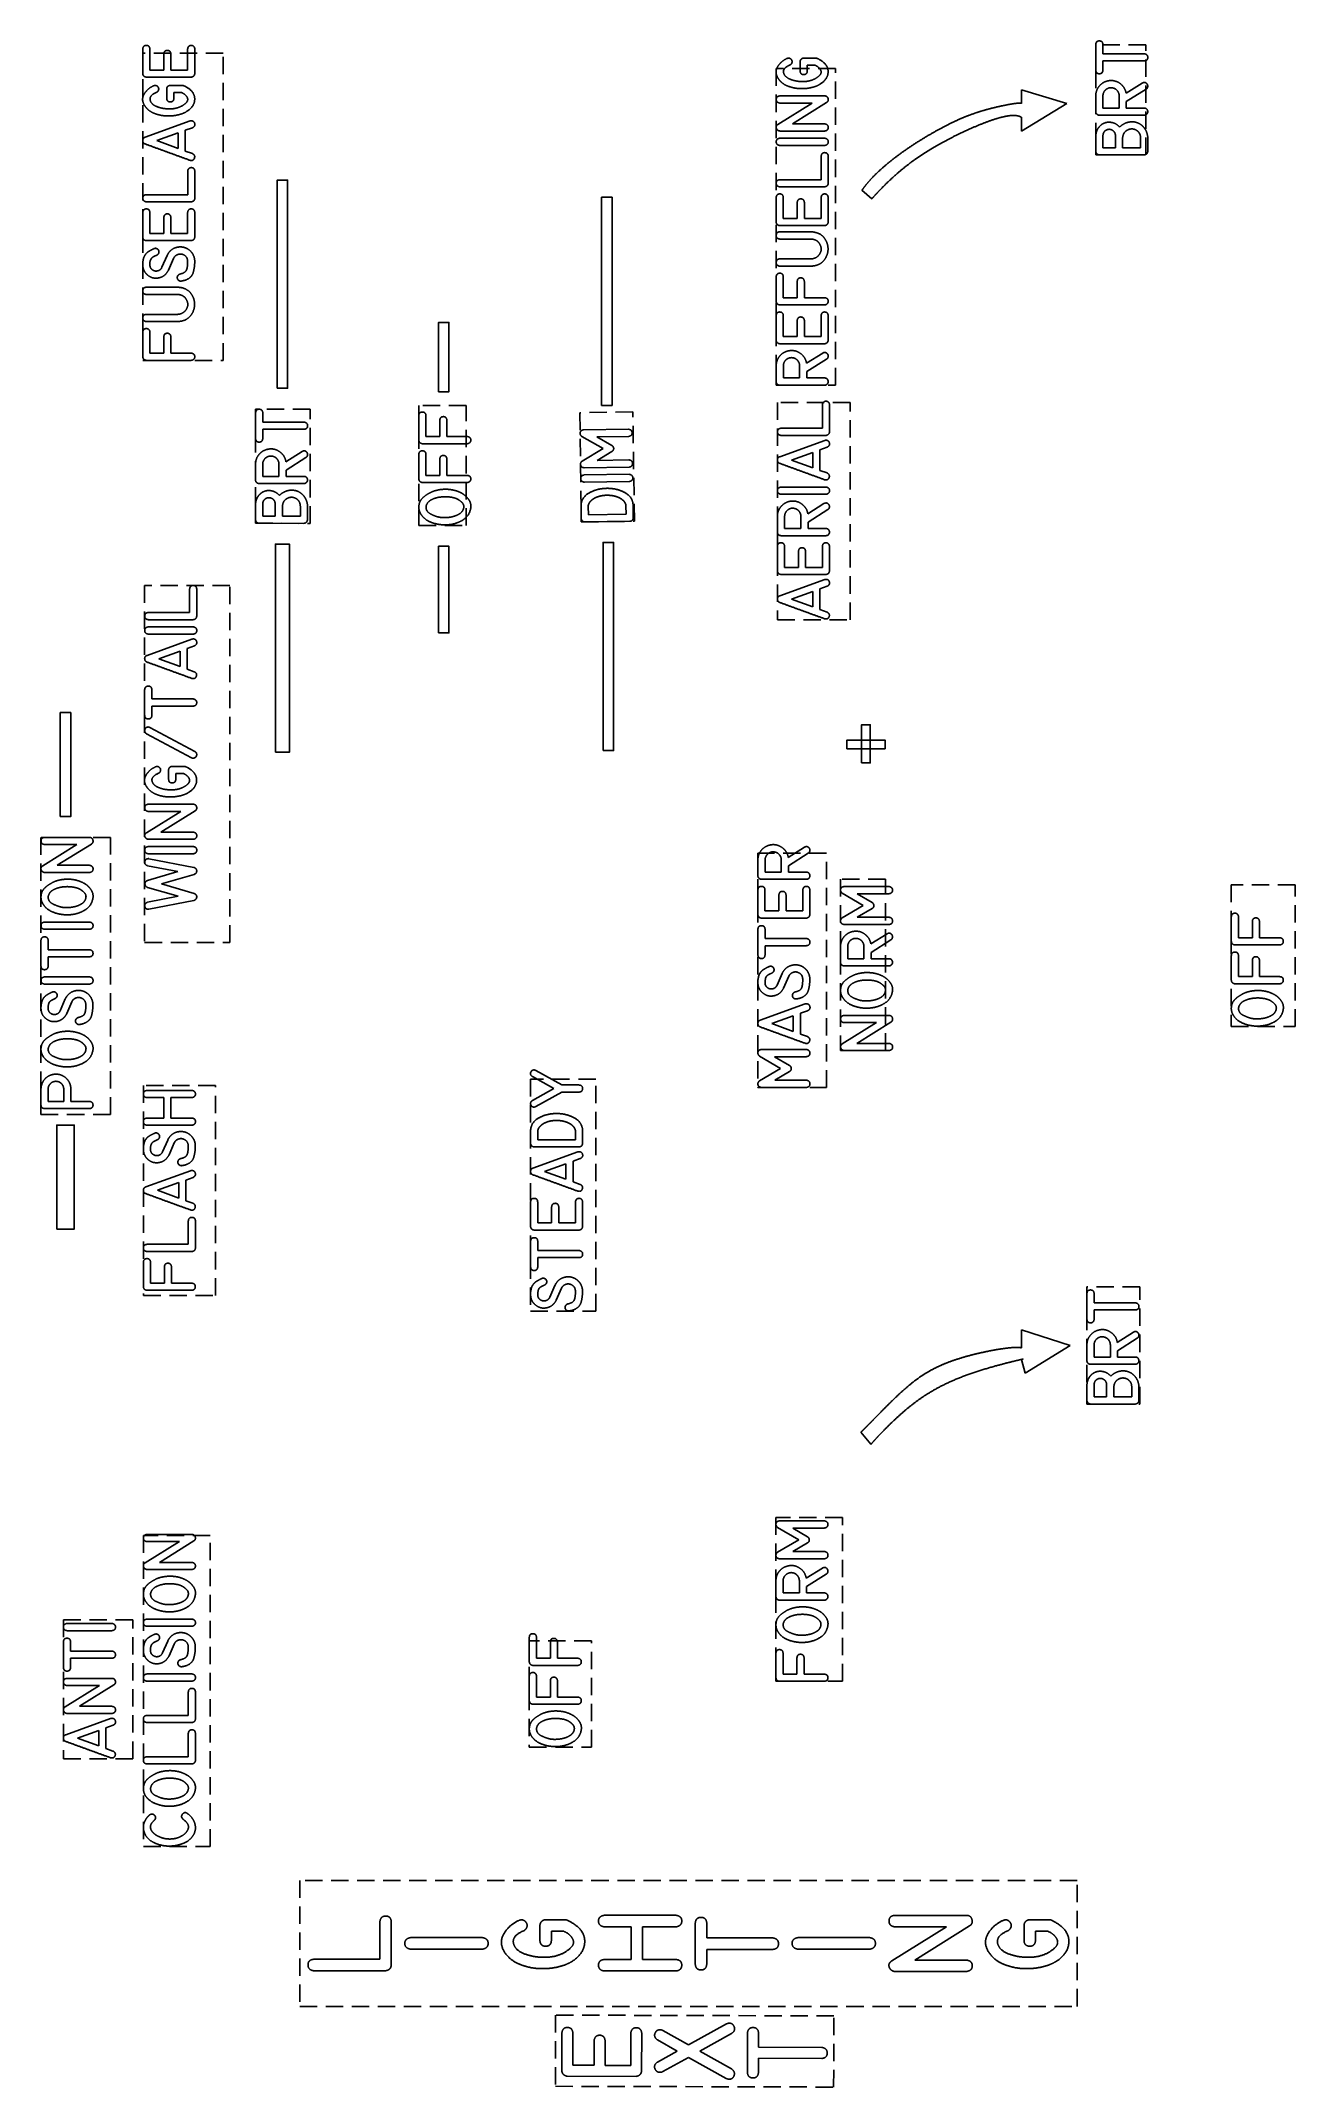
# Model space of a CAD drawing. Header units: millimetres. Extents: x -18.5 to 17.7, y -32.3 to 26.7.
import ezdxf

# ---------------------------------------------------------------- set-up
doc = ezdxf.new("R2010")
doc.units = ezdxf.units.MM
doc.linetypes.add('DASHED', pattern=[0.75, 0.5, -0.25])
doc.layers.get('0').update_dxf_attribs({"linetype": 'CONTINUOUS'})

msp = doc.modelspace()

# ---------------------------------------------------------------- linework, layer by layer
for p, q in [((11.938, 25.861), (11.938, 26.605)), ((12.144, 26.605), (12.144, 26.337)), ((-15.524, 25.766), (-15.524, 26.474)), ((-15.319, 26.474), (-15.319, 25.867)), ((-14.919, 25.867), (-14.919, 26.33)), ((-14.711, 26.33), (-14.711, 25.867)), ((-14.23, 25.867), (-14.23, 26.474)), ((-14.024, 26.474), (-14.024, 25.766)), ((3.009, 26.184), (3.021, 26.19)), ((3.021, 26.19), (3.031, 26.195)), ((3.031, 26.195), (3.042, 26.2)), ((3.419, 25.837), (3.419, 26.108)), ((3.522, 26.211), (3.893, 26.211)), ((3.848, 26.005), (3.625, 26.005)), ((3.625, 26.005), (3.625, 25.831)), ((3.864, 25.997), (3.848, 26.005)), ((3.893, 26.211), (3.912, 26.202)), ((3.912, 26.202), (3.924, 26.197)), ((3.924, 26.197), (3.935, 26.192)), ((3.935, 26.192), (3.946, 26.186)), ((3.946, 26.186), (3.957, 26.18)), ((3.957, 26.18), (3.968, 26.175)), ((3.968, 26.175), (3.979, 26.169)), ((3.979, 26.169), (3.99, 26.162)), ((12.144, 26.337), (13.334, 26.337)), ((13.334, 26.13), (12.144, 26.13)), ((12.144, 26.13), (12.144, 25.861)), ((-14.128, 25.662), (-15.421, 25.662)), ((-15.319, 25.867), (-14.919, 25.867)), ((-15.244, 25.397), (-15.232, 25.402)), ((-15.232, 25.402), (-15.222, 25.407)), ((-15.222, 25.407), (-15.211, 25.413)), ((-14.731, 25.423), (-14.36, 25.423)), ((-14.711, 25.867), (-14.23, 25.867)), ((-14.36, 25.423), (-14.341, 25.414)), ((-14.341, 25.414), (-14.329, 25.409)), ((-14.329, 25.409), (-14.318, 25.404)), ((-14.318, 25.404), (-14.307, 25.398)), ((-14.307, 25.398), (-14.296, 25.392)), ((-14.296, 25.392), (-14.285, 25.387)), ((-14.285, 25.387), (-14.274, 25.381)), ((-14.274, 25.381), (-14.263, 25.375)), ((3.419, 25.831), (3.419, 25.837)), ((3.42, 25.824), (3.419, 25.831)), ((3.625, 25.831), (3.624, 25.824)), ((12.812, 25.196), (13.278, 25.49)), ((-14.834, 25.05), (-14.834, 25.32)), ((-14.834, 25.043), (-14.834, 25.05)), ((-14.832, 25.036), (-14.834, 25.043)), ((-14.628, 25.043), (-14.629, 25.036)), ((-14.405, 25.217), (-14.628, 25.217)), ((-14.628, 25.217), (-14.628, 25.043)), ((-14.389, 25.209), (-14.405, 25.217)), ((2.78, 24.299), (3.767, 24.914)), ((2.835, 25.12), (4.127, 25.12)), ((3.767, 24.914), (2.835, 24.914)), ((4.182, 24.93), (3.196, 24.315)), ((9.8, 24.9), (9.8, 25.3)), ((9.8, 25.3), (11.1, 24.9)), ((11.1, 24.9), (9.8, 24.1)), ((11.938, 24.668), (11.938, 25.123)), ((12.144, 25.133), (12.144, 24.772)), ((12.613, 24.772), (12.613, 25.123)), ((12.81, 25.21), (12.812, 25.196)), ((13.388, 25.316), (12.818, 24.955)), ((12.818, 24.955), (12.818, 24.772)), ((-15.456, 23.929), (-14.162, 24.398)), ((-14.09, 24.204), (-14.3, 24.129)), ((3.196, 24.315), (4.127, 24.315)), ((9.8, 24.1), (9.8, 24.5)), ((13.334, 24.566), (12.04, 24.566)), ((12.144, 24.772), (12.613, 24.772)), ((12.818, 24.772), (13.334, 24.772)), ((-14.505, 24.054), (-15.12, 23.831)), ((-15.12, 23.831), (-14.505, 24.054)), ((-15.12, 23.831), (-14.505, 23.607)), ((-14.505, 23.607), (-14.505, 24.054)), ((-14.3, 24.129), (-14.3, 23.532)), ((2.833, 23.901), (4.127, 23.901)), ((4.127, 23.693), (2.833, 23.693)), ((4.127, 24.109), (2.835, 24.109)), ((11.938, 23.523), (11.938, 23.977)), ((12.145, 23.977), (12.145, 23.626)), ((12.145, 23.626), (12.506, 23.626)), ((12.506, 23.626), (12.506, 23.979)), ((12.712, 23.921), (12.712, 23.626)), ((12.712, 23.626), (13.23, 23.626)), ((13.23, 23.626), (13.23, 23.912)), ((13.437, 23.914), (13.437, 23.912)), ((13.437, 23.912), (13.437, 23.523)), ((-14.3, 23.532), (-14.095, 23.459)), ((4.025, 22.706), (4.024, 23.382)), ((4.229, 23.381), (4.229, 22.604)), ((13.335, 23.419), (12.041, 23.419)), ((-14.228, 22.274), (-14.229, 22.95)), ((-14.024, 22.949), (-14.024, 22.172)), ((2.833, 22.706), (4.025, 22.706)), ((4.127, 22.5), (2.833, 22.5)), ((-15.42, 22.274), (-14.228, 22.274)), ((-14.125, 22.068), (-15.42, 22.068)), ((2.729, 21.485), (2.729, 22.193)), ((2.933, 22.193), (2.933, 21.586)), ((3.334, 21.586), (3.334, 22.049)), ((3.542, 22.049), (3.542, 21.586)), ((4.023, 21.586), (4.023, 22.193)), ((4.228, 22.193), (4.228, 21.485)), ((5.481, 22.15), (5.2, 22.4)), ((-15.524, 21.053), (-15.524, 21.761)), ((-15.319, 21.761), (-15.319, 21.154)), ((-14.919, 21.154), (-14.919, 21.617)), ((-14.711, 21.617), (-14.711, 21.154)), ((-14.23, 21.154), (-14.23, 21.761)), ((-14.024, 21.761), (-14.024, 21.053)), ((4.125, 21.381), (2.832, 21.381)), ((2.933, 21.586), (3.334, 21.586)), ((3.542, 21.586), (4.023, 21.586)), ((-14.128, 20.949), (-15.421, 20.949)), ((-15.319, 21.154), (-14.919, 21.154)), ((-14.711, 21.154), (-14.23, 21.154)), ((2.832, 21.202), (3.734, 21.202)), ((3.734, 20.996), (2.832, 20.996)), ((3.734, 21.202), (3.749, 21.202)), ((-15.524, 20.258), (-15.521, 20.338)), ((-15.316, 20.318), (-15.319, 20.25)), ((-15.308, 20.365), (-15.316, 20.318)), ((-14.979, 20.165), (-14.975, 20.173)), ((-14.975, 20.173), (-14.972, 20.181)), ((-14.972, 20.181), (-14.822, 20.52)), ((-14.822, 20.52), (-14.817, 20.531)), ((-14.817, 20.531), (-14.811, 20.544)), ((-14.811, 20.544), (-14.804, 20.556)), ((-14.783, 20.098), (-14.789, 20.087)), ((-14.634, 20.437), (-14.783, 20.098)), ((2.832, 20.422), (3.734, 20.422)), ((3.734, 20.215), (2.832, 20.215)), ((3.749, 20.215), (3.734, 20.215)), ((-15.421, 19.605), (-14.518, 19.605)), ((-14.518, 19.605), (-14.504, 19.605)), ((-14.456, 19.984), (-14.45, 19.986)), ((2.729, 19.2), (2.729, 19.908)), ((2.935, 19.907), (2.935, 19.302)), ((3.335, 19.302), (3.335, 19.774)), ((3.541, 19.774), (3.541, 19.302)), ((-14.518, 19.399), (-15.421, 19.399)), ((4.125, 19.096), (2.833, 19.096)), ((2.935, 19.302), (3.335, 19.302)), ((3.541, 19.302), (4.125, 19.302)), ((-15.524, 17.602), (-15.524, 18.311)), ((-15.421, 18.824), (-14.518, 18.824)), ((-14.518, 18.618), (-15.421, 18.618)), ((-15.318, 18.309), (-15.318, 17.704)), ((-14.504, 18.618), (-14.518, 18.618)), ((2.729, 18.08), (2.729, 18.789)), ((2.933, 18.789), (2.933, 18.182)), ((3.334, 18.182), (3.334, 18.645)), ((3.542, 18.645), (3.542, 18.182)), ((4.023, 18.182), (4.023, 18.789)), ((4.228, 18.789), (4.228, 18.08)), ((-15.318, 17.704), (-14.917, 17.704)), ((-14.917, 17.704), (-14.917, 18.176)), ((-14.712, 18.176), (-14.712, 17.704)), ((-14.712, 17.704), (-14.128, 17.704)), ((4.125, 17.976), (2.832, 17.976)), ((2.933, 18.182), (3.334, 18.182)), ((3.542, 18.182), (4.023, 18.182)), ((3.604, 17.414), (4.07, 17.708)), ((-14.128, 17.498), (-15.42, 17.498)), ((2.729, 16.886), (2.729, 17.34)), ((2.936, 17.351), (2.936, 16.99)), ((3.404, 16.99), (3.404, 17.34)), ((3.602, 17.427), (3.604, 17.414)), ((4.18, 17.534), (3.61, 17.173)), ((3.61, 17.173), (3.61, 16.99)), ((4.125, 16.783), (2.832, 16.783)), ((2.936, 16.99), (3.404, 16.99)), ((3.61, 16.99), (4.125, 16.99)), ((-12.273, 15.244), (-12.272, 15.987)), ((-12.066, 15.986), (-12.066, 15.718)), ((4.061, 15.541), (4.06, 16.216)), ((4.265, 16.216), (4.265, 15.438)), ((-12.066, 15.512), (-12.067, 15.243)), ((-12.066, 15.718), (-10.876, 15.717)), ((-10.876, 15.511), (-12.066, 15.512)), ((-7.569, 15.199), (-7.569, 15.908)), ((-7.364, 15.906), (-7.364, 15.301)), ((-6.963, 15.301), (-6.963, 15.773)), ((-6.758, 15.773), (-6.758, 15.301)), ((-2.819, 15.495), (-1.527, 15.512)), ((2.869, 15.541), (4.061, 15.541)), ((-11.399, 14.577), (-10.933, 14.871)), ((-7.569, 14.08), (-7.569, 14.788)), ((-6.174, 15.095), (-7.465, 15.095)), ((-7.364, 15.301), (-6.963, 15.301)), ((-7.364, 14.787), (-7.364, 14.181)), ((-6.758, 15.301), (-6.174, 15.301)), ((-2.261, 14.955), (-2.871, 15.303)), ((-2.861, 14.595), (-2.261, 14.955)), ((-1.524, 15.306), (-2.438, 15.293)), ((-2.438, 15.293), (-2.005, 15.048)), ((-2.003, 14.87), (-2.427, 14.615)), ((2.833, 14.721), (4.127, 15.19)), ((4.164, 15.334), (2.869, 15.334)), ((3.784, 14.846), (3.169, 14.623)), ((3.169, 14.623), (3.784, 14.846)), ((3.784, 14.399), (3.784, 14.846)), ((4.199, 14.996), (3.989, 14.92)), ((3.989, 14.92), (3.989, 14.324)), ((-12.274, 14.05), (-12.274, 14.505)), ((-12.067, 14.515), (-12.067, 14.154)), ((-11.599, 14.154), (-11.599, 14.504)), ((-11.401, 14.591), (-11.399, 14.577)), ((-10.822, 14.697), (-11.393, 14.337)), ((-11.393, 14.337), (-11.393, 14.154)), ((-7.364, 14.181), (-6.963, 14.181)), ((-6.963, 14.181), (-6.963, 14.654)), ((-6.758, 14.654), (-6.758, 14.181)), ((-6.758, 14.181), (-6.174, 14.181)), ((-1.512, 14.421), (-2.805, 14.403)), ((-2.802, 14.195), (-1.508, 14.213)), ((-2.427, 14.615), (-1.515, 14.628)), ((3.169, 14.623), (3.784, 14.399)), ((3.989, 14.324), (4.194, 14.251)), ((-10.878, 13.947), (-12.172, 13.948)), ((-12.067, 14.154), (-11.599, 14.154)), ((-11.393, 14.154), (-10.878, 14.153)), ((-6.174, 13.976), (-7.465, 13.976)), ((-1.505, 14.005), (-2.799, 13.987)), ((2.869, 13.845), (4.164, 13.845)), ((4.164, 13.637), (2.869, 13.637)), ((-12.275, 12.905), (-12.275, 13.359)), ((-12.067, 13.359), (-12.067, 13.008)), ((-12.067, 13.008), (-11.706, 13.007)), ((-11.706, 13.007), (-11.706, 13.361)), ((-11.5, 13.302), (-11.5, 13.007)), ((-11.5, 13.007), (-10.983, 13.007)), ((-10.983, 13.007), (-10.983, 13.293)), ((-10.775, 13.293), (-10.776, 12.903)), ((-10.775, 13.295), (-10.775, 13.293)), ((-2.889, 12.941), (-2.894, 13.286)), ((-2.687, 13.289), (-2.684, 13.047)), ((-2.684, 13.047), (-1.598, 13.062)), ((-1.598, 13.062), (-1.601, 13.304)), ((-1.394, 13.306), (-1.39, 12.962)), ((2.765, 12.546), (2.765, 13.001)), ((2.972, 13.011), (2.972, 12.65)), ((3.44, 12.65), (3.44, 13.001)), ((3.638, 13.088), (3.64, 13.074)), ((3.64, 13.074), (4.106, 13.369)), ((4.216, 13.194), (3.646, 12.833)), ((-10.878, 12.799), (-12.171, 12.801)), ((-2.889, 12.942), (-2.889, 12.941)), ((-1.492, 12.858), (-2.785, 12.841)), ((-1.492, 12.858), (-1.492, 12.858)), ((-1.39, 12.962), (-1.39, 12.963)), ((-1.39, 12.963), (-1.39, 12.962)), ((4.161, 12.444), (2.868, 12.444)), ((2.972, 12.65), (3.44, 12.65)), ((3.646, 12.833), (3.646, 12.65)), ((3.646, 12.65), (4.161, 12.65)), ((2.765, 11.429), (2.765, 12.137)), ((2.97, 12.137), (2.97, 11.53)), ((3.37, 11.53), (3.37, 11.993)), ((3.578, 11.993), (3.578, 11.53)), ((4.059, 11.53), (4.059, 12.137)), ((4.265, 12.137), (4.265, 11.429)), ((4.161, 11.325), (2.868, 11.325)), ((2.97, 11.53), (3.37, 11.53)), ((3.578, 11.53), (4.059, 11.53)), ((-14.173, 10.229), (-14.174, 10.904)), ((-13.969, 10.904), (-13.969, 10.126)), ((2.833, 10.711), (4.127, 11.18)), ((3.784, 10.836), (3.169, 10.614)), ((3.169, 10.614), (3.784, 10.836)), ((3.784, 10.39), (3.784, 10.836)), ((4.199, 10.986), (3.989, 10.911)), ((3.989, 10.911), (3.989, 10.314)), ((-15.365, 10.229), (-14.173, 10.229)), ((3.169, 10.614), (3.784, 10.39)), ((3.989, 10.314), (4.194, 10.241)), ((-15.401, 8.993), (-14.107, 9.462)), ((-14.07, 10.022), (-15.365, 10.022)), ((-15.365, 9.814), (-14.07, 9.814)), ((-14.07, 9.606), (-15.365, 9.606)), ((-14.45, 9.118), (-15.065, 8.896)), ((-15.065, 8.896), (-14.45, 9.118)), ((-15.065, 8.896), (-14.45, 8.672)), ((-14.45, 8.672), (-14.45, 9.118)), ((-14.035, 9.268), (-14.245, 9.193)), ((-14.245, 9.193), (-14.245, 8.596)), ((-14.245, 8.596), (-14.04, 8.523)), ((-15.469, 7.262), (-15.469, 8.005)), ((-15.262, 8.005), (-15.262, 7.738)), ((-15.262, 7.738), (-14.072, 7.738)), ((-14.072, 7.531), (-15.262, 7.531)), ((-15.262, 7.531), (-15.262, 7.262)), ((-14.124, 6.042), (-15.415, 6.736)), ((-15.316, 6.915), (-14.022, 6.224)), ((-15.189, 5.766), (-15.177, 5.772)), ((-15.177, 5.772), (-15.167, 5.776)), ((-15.167, 5.776), (-15.156, 5.782)), ((-14.779, 5.419), (-14.779, 5.689)), ((-14.779, 5.412), (-14.779, 5.419)), ((-14.777, 5.406), (-14.779, 5.412)), ((-14.676, 5.792), (-14.305, 5.792)), ((-14.573, 5.412), (-14.574, 5.406)), ((-14.35, 5.587), (-14.573, 5.587)), ((-14.573, 5.587), (-14.573, 5.412)), ((-14.334, 5.579), (-14.35, 5.587)), ((-14.305, 5.792), (-14.286, 5.784)), ((-14.286, 5.784), (-14.274, 5.779)), ((-14.274, 5.779), (-14.263, 5.773)), ((-14.263, 5.773), (-14.252, 5.768)), ((-14.252, 5.768), (-14.241, 5.762)), ((-14.241, 5.762), (-14.23, 5.757)), ((-14.23, 5.757), (-14.219, 5.751)), ((-14.219, 5.751), (-14.208, 5.744)), ((-15.418, 3.88), (-14.43, 4.495)), ((-15.363, 4.702), (-14.07, 4.702)), ((-14.43, 4.495), (-15.363, 4.495)), ((-14.016, 4.512), (-15.002, 3.897)), ((-18.406, 2.925), (-17.419, 3.54)), ((-18.351, 3.746), (-17.058, 3.746)), ((-17.419, 3.54), (-18.351, 3.54)), ((-17.004, 3.556), (-17.99, 2.942)), ((-14.07, 3.691), (-15.363, 3.691)), ((-15.002, 3.897), (-14.07, 3.897)), ((-15.365, 3.483), (-14.07, 3.483)), ((-14.07, 3.275), (-15.365, 3.275)), ((-15.346, 3.133), (-14.053, 2.88)), ((2.202, 2.641), (2.202, 3.096)), ((2.408, 3.106), (2.408, 2.745)), ((2.877, 2.745), (2.877, 3.096)), ((3.074, 3.183), (3.077, 3.169)), ((3.077, 3.169), (3.542, 3.463)), ((3.653, 3.289), (3.083, 2.928)), ((-17.058, 2.735), (-18.351, 2.735)), ((-17.99, 2.942), (-17.058, 2.942)), ((-14.51, 2.759), (-15.385, 2.93)), ((-15.385, 2.503), (-14.51, 2.759)), ((-14.043, 2.68), (-14.988, 2.403)), ((-14.988, 2.403), (-14.043, 2.128)), ((3.598, 2.539), (2.304, 2.539)), ((2.408, 2.745), (2.877, 2.745)), ((3.083, 2.928), (3.083, 2.745)), ((3.083, 2.745), (3.598, 2.745)), ((-14.508, 2.048), (-15.385, 2.304)), ((-15.385, 1.879), (-14.508, 2.048)), ((-14.053, 1.927), (-15.346, 1.674)), ((2.202, 1.523), (2.202, 2.232)), ((2.406, 2.232), (2.406, 1.625)), ((2.807, 1.625), (2.807, 2.088)), ((3.014, 2.088), (3.014, 1.625)), ((3.495, 1.625), (3.495, 2.232)), ((3.701, 2.232), (3.701, 1.523)), ((5.238, 1.782), (4.633, 2.138)), ((4.633, 1.43), (5.238, 1.782)), ((4.687, 2.329), (5.98, 2.329)), ((5.98, 2.122), (5.065, 2.122)), ((5.065, 2.122), (5.495, 1.871)), ((-18.353, 1.306), (-17.058, 1.306)), ((3.597, 1.419), (2.304, 1.419)), ((2.406, 1.625), (2.807, 1.625)), ((3.014, 1.625), (3.495, 1.625)), ((5.98, 1.237), (4.687, 1.237)), ((5.495, 1.693), (5.067, 1.444)), ((5.067, 1.444), (5.98, 1.444)), ((15.844, 0.75), (15.844, 1.458)), ((16.05, 1.457), (16.05, 0.851)), ((16.45, 0.851), (16.45, 1.324)), ((16.656, 1.324), (16.656, 0.851)), ((-18.457, 0.035), (-18.457, 0.778)), ((-17.058, 1.098), (-18.353, 1.098)), ((-18.25, 0.778), (-18.25, 0.51)), ((2.202, 0.356), (2.202, 1.1)), ((2.408, 1.1), (2.408, 0.832)), ((2.408, 0.832), (3.599, 0.832)), ((3.599, 0.625), (2.408, 0.625)), ((2.408, 0.625), (2.408, 0.356)), ((4.583, 0.146), (4.583, 0.601)), ((4.789, 0.611), (4.789, 0.25)), ((5.258, 0.25), (5.258, 0.601)), ((5.455, 0.688), (5.458, 0.674)), ((5.458, 0.674), (5.923, 0.968)), ((6.034, 0.794), (5.463, 0.433)), ((17.24, 0.646), (15.948, 0.646)), ((16.05, 0.851), (16.45, 0.851)), ((16.656, 0.851), (17.24, 0.851)), ((-18.25, 0.51), (-17.06, 0.51)), ((-17.06, 0.304), (-18.25, 0.304)), ((-18.25, 0.304), (-18.25, 0.035)), ((5.979, 0.044), (4.685, 0.044)), ((4.789, 0.25), (5.258, 0.25)), ((5.463, 0.433), (5.463, 0.25)), ((5.463, 0.25), (5.979, 0.25)), ((15.844, -0.37), (15.844, 0.339)), ((16.05, 0.338), (16.05, -0.268)), ((16.45, -0.268), (16.45, 0.204)), ((16.656, 0.204), (16.656, -0.268)), ((-18.353, -0.275), (-17.058, -0.275)), ((-17.058, -0.483), (-18.353, -0.483)), ((2.202, -0.437), (2.204, -0.357)), ((2.409, -0.377), (2.407, -0.444)), ((2.417, -0.329), (2.409, -0.377)), ((2.746, -0.53), (2.75, -0.522)), ((2.75, -0.522), (2.754, -0.513)), ((2.754, -0.513), (2.903, -0.175)), ((2.903, -0.175), (2.908, -0.163)), ((2.908, -0.163), (2.915, -0.15)), ((2.915, -0.15), (2.921, -0.138)), ((3.091, -0.258), (2.943, -0.597)), ((17.24, -0.474), (15.948, -0.474)), ((16.05, -0.268), (16.45, -0.268)), ((16.656, -0.268), (17.24, -0.268)), ((-18.457, -1.174), (-18.454, -1.094)), ((-18.25, -1.114), (-18.252, -1.181)), ((-18.241, -1.067), (-18.25, -1.114)), ((-17.905, -1.25), (-17.755, -0.912)), ((-17.755, -0.912), (-17.75, -0.9)), ((-17.75, -0.9), (-17.744, -0.887)), ((-17.744, -0.887), (-17.737, -0.875)), ((-17.567, -0.995), (-17.716, -1.334)), ((2.269, -1.525), (3.563, -1.056)), ((2.943, -0.597), (2.937, -0.608)), ((3.269, -0.711), (3.276, -0.709)), ((-17.912, -1.267), (-17.908, -1.259)), ((-17.908, -1.259), (-17.905, -1.25)), ((-17.716, -1.334), (-17.722, -1.345)), ((-17.389, -1.448), (-17.383, -1.446)), ((3.22, -1.4), (2.605, -1.622)), ((2.605, -1.622), (3.22, -1.4)), ((2.605, -1.622), (3.22, -1.846)), ((3.22, -1.846), (3.22, -1.4)), ((3.635, -1.25), (3.426, -1.325)), ((3.426, -1.325), (3.426, -1.922)), ((4.633, -2.209), (5.621, -1.594)), ((4.688, -1.387), (5.981, -1.387)), ((5.621, -1.594), (4.688, -1.594)), ((6.035, -1.577), (5.049, -2.192)), ((3.426, -1.922), (3.63, -1.995)), ((5.049, -2.192), (5.981, -2.192)), ((2.857, -2.915), (2.252, -2.559)), ((2.252, -3.267), (2.857, -2.915)), ((2.306, -2.368), (3.599, -2.368)), ((3.599, -2.575), (2.684, -2.575)), ((2.684, -2.575), (3.114, -2.826)), ((5.981, -2.398), (4.688, -2.398)), ((-18.457, -3.509), (-18.457, -3.496)), ((-18.457, -3.969), (-18.457, -3.509)), ((-18.25, -3.509), (-18.25, -3.865)), ((-17.801, -3.865), (-17.801, -3.509)), ((-17.595, -3.496), (-17.594, -3.509)), ((-17.594, -3.509), (-17.594, -3.865)), ((-3.681, -3.493), (-4.295, -3.149)), ((-4.295, -3.836), (-3.681, -3.493)), ((-4.196, -2.97), (-3.444, -3.391)), ((-3.444, -3.391), (-2.954, -3.391)), ((3.599, -3.46), (2.306, -3.46)), ((3.114, -3.004), (2.686, -3.253)), ((2.686, -3.253), (3.599, -3.253)), ((-18.457, -3.976), (-18.457, -3.969)), ((-17.061, -4.072), (-18.354, -4.072)), ((-18.25, -3.865), (-17.801, -3.865)), ((-17.594, -3.865), (-17.061, -3.865)), ((-15.402, -3.547), (-14.108, -3.547)), ((-14.919, -3.755), (-15.402, -3.755)), ((-14.919, -4.345), (-14.919, -3.755)), ((-14.108, -3.755), (-14.711, -3.755)), ((-14.711, -3.755), (-14.711, -4.345)), ((-3.444, -3.595), (-4.196, -4.015)), ((-2.954, -3.595), (-3.444, -3.595)), ((-15.402, -4.345), (-14.919, -4.345)), ((-14.108, -4.551), (-15.402, -4.551)), ((-14.711, -4.345), (-14.108, -4.345)), ((-15.506, -5.242), (-15.504, -5.162)), ((-15.299, -5.182), (-15.301, -5.249)), ((-15.291, -5.134), (-15.299, -5.182)), ((-14.954, -5.318), (-14.805, -4.98)), ((-14.805, -4.98), (-14.8, -4.968)), ((-14.8, -4.968), (-14.793, -4.955)), ((-14.793, -4.955), (-14.787, -4.943)), ((-14.617, -5.063), (-14.766, -5.402)), ((-4.348, -5.071), (-4.348, -4.726)), ((-4.348, -5.07), (-4.348, -5.071)), ((-2.953, -5.174), (-4.246, -5.173)), ((-4.142, -4.726), (-4.142, -4.968)), ((-4.142, -4.968), (-3.055, -4.968)), ((-3.055, -4.968), (-3.055, -4.726)), ((-2.953, -5.173), (-2.953, -5.174)), ((-2.849, -4.726), (-2.849, -5.071)), ((-2.849, -5.071), (-2.849, -5.07)), ((-2.849, -5.07), (-2.849, -5.071)), ((-15.439, -6.33), (-14.145, -5.861)), ((-14.962, -5.335), (-14.958, -5.327)), ((-14.958, -5.327), (-14.954, -5.318)), ((-14.766, -5.402), (-14.771, -5.413)), ((-14.439, -5.516), (-14.432, -5.514)), ((-4.281, -5.787), (-2.987, -5.318)), ((-3.33, -5.662), (-3.945, -5.884)), ((-3.945, -5.884), (-3.33, -5.662)), ((-3.945, -5.884), (-3.33, -6.108)), ((-3.33, -6.108), (-3.33, -5.662)), ((-2.915, -5.512), (-3.124, -5.587)), ((-3.124, -5.587), (-3.124, -6.184)), ((-14.488, -6.205), (-15.103, -6.427)), ((-15.103, -6.427), (-14.488, -6.205)), ((-15.103, -6.427), (-14.488, -6.651)), ((-14.488, -6.651), (-14.488, -6.205)), ((-14.073, -6.055), (-14.282, -6.13)), ((-14.282, -6.13), (-14.282, -6.727)), ((-3.124, -6.184), (-2.92, -6.257)), ((-14.282, -6.727), (-14.078, -6.8)), ((-4.348, -7.47), (-4.348, -6.761)), ((-4.144, -6.761), (-4.144, -7.368)), ((-3.743, -7.368), (-3.743, -6.906)), ((-3.536, -6.906), (-3.536, -7.368)), ((-3.055, -7.368), (-3.055, -6.761)), ((-2.849, -6.761), (-2.849, -7.47)), ((-14.211, -7.984), (-14.211, -7.309)), ((-14.006, -7.309), (-14.006, -8.087)), ((-2.953, -7.574), (-4.246, -7.574)), ((-4.144, -7.368), (-3.743, -7.368)), ((-3.536, -7.368), (-3.055, -7.368)), ((-15.402, -7.984), (-14.211, -7.984)), ((-14.108, -8.191), (-15.402, -8.191)), ((-4.348, -8.637), (-4.348, -7.894)), ((-4.142, -7.894), (-4.142, -8.162)), ((-4.142, -8.162), (-2.951, -8.162)), ((-15.506, -9.206), (-15.506, -8.498)), ((-15.301, -8.499), (-15.301, -9.104)), ((-14.9, -9.104), (-14.9, -8.632)), ((-14.695, -8.632), (-14.695, -9.104)), ((-2.951, -8.368), (-4.142, -8.368)), ((-4.142, -8.368), (-4.142, -8.637)), ((-14.111, -9.31), (-15.402, -9.31)), ((-15.301, -9.104), (-14.9, -9.104)), ((-14.695, -9.104), (-14.111, -9.104)), ((-4.348, -9.43), (-4.346, -9.35)), ((-4.141, -9.37), (-4.143, -9.438)), ((-4.133, -9.323), (-4.141, -9.37)), ((-3.796, -9.507), (-3.647, -9.168)), ((-3.647, -9.168), (-3.642, -9.157)), ((-3.642, -9.157), (-3.635, -9.144)), ((-3.635, -9.144), (-3.629, -9.132)), ((-3.459, -9.251), (-3.607, -9.59)), ((11.683, -10.145), (11.683, -9.402)), ((11.89, -9.402), (11.89, -9.67)), ((-3.804, -9.523), (-3.8, -9.515)), ((-3.8, -9.515), (-3.796, -9.507)), ((-3.607, -9.59), (-3.613, -9.601)), ((-3.281, -9.704), (-3.274, -9.702)), ((11.89, -9.67), (13.08, -9.67)), ((13.08, -9.876), (11.89, -9.876)), ((11.89, -9.876), (11.89, -10.145)), ((9.8, -10.969), (9.8, -10.451)), ((9.8, -10.451), (11.2, -10.9)), ((12.558, -10.81), (13.024, -10.516)), ((11.2, -10.9), (9.9, -11.7)), ((11.683, -11.338), (11.683, -10.883)), ((11.89, -10.873), (11.89, -11.234)), ((12.358, -11.234), (12.358, -10.883)), ((12.556, -10.796), (12.558, -10.81)), ((13.134, -10.69), (12.564, -11.051)), ((12.564, -11.051), (12.564, -11.234)), ((9.9, -11.7), (9.8, -11.3)), ((13.079, -11.44), (11.786, -11.44)), ((11.89, -11.234), (12.358, -11.234)), ((12.564, -11.234), (13.079, -11.234)), ((11.683, -12.484), (11.683, -12.029)), ((11.891, -12.029), (11.891, -12.38)), ((11.891, -12.38), (12.252, -12.38)), ((12.252, -12.38), (12.252, -12.027)), ((12.458, -12.085), (12.458, -12.38)), ((12.458, -12.38), (12.975, -12.38)), ((12.975, -12.38), (12.975, -12.094)), ((13.182, -12.092), (13.182, -12.094)), ((13.182, -12.094), (13.182, -12.484)), ((13.081, -12.588), (11.787, -12.588)), ((5.459, -13.746), (5.173, -13.394)), ((-15.401, -16.347), (-14.108, -16.347)), ((3.377, -16.503), (2.771, -16.147)), ((2.771, -16.855), (3.377, -16.503)), ((2.826, -15.956), (4.118, -15.956)), ((4.118, -16.162), (3.204, -16.162)), ((3.204, -16.162), (3.634, -16.413)), ((-15.456, -17.168), (-14.468, -16.553)), ((-14.468, -16.553), (-15.401, -16.553)), ((-14.054, -16.536), (-15.04, -17.151)), ((4.118, -17.047), (2.826, -17.047)), ((3.634, -16.591), (3.206, -16.841)), ((3.206, -16.841), (4.118, -16.84)), ((-14.108, -17.358), (-15.401, -17.358)), ((-15.04, -17.151), (-14.108, -17.151)), ((2.722, -18.138), (2.722, -17.684)), ((2.928, -17.673), (2.928, -18.034)), ((3.397, -18.034), (3.397, -17.684)), ((3.594, -17.596), (3.597, -17.61)), ((3.597, -17.61), (4.062, -17.316)), ((4.173, -17.49), (3.602, -17.851)), ((4.118, -18.241), (2.824, -18.241)), ((2.928, -18.034), (3.397, -18.034)), ((3.602, -17.851), (3.602, -18.034)), ((3.602, -18.034), (4.118, -18.034)), ((-15.402, -18.787), (-14.108, -18.787)), ((-17.81, -20.184), (-17.81, -19.441)), ((-17.706, -18.913), (-16.412, -18.913)), ((-16.412, -19.121), (-17.706, -19.121)), ((-17.604, -19.441), (-17.604, -19.709)), ((-14.108, -18.995), (-15.402, -18.995)), ((-14.954, -19.762), (-14.805, -19.424)), ((-14.805, -19.424), (-14.8, -19.412)), ((-14.8, -19.412), (-14.793, -19.399)), ((-14.793, -19.399), (-14.787, -19.387)), ((-4.385, -20.019), (-4.385, -19.31)), ((-4.179, -19.312), (-4.179, -19.917)), ((-3.779, -19.917), (-3.779, -19.445)), ((-3.573, -19.445), (-3.573, -19.917)), ((-17.604, -19.709), (-16.413, -19.709)), ((-16.413, -19.916), (-17.604, -19.916)), ((-17.604, -19.916), (-17.604, -20.184)), ((-15.506, -19.686), (-15.504, -19.605)), ((-15.299, -19.626), (-15.301, -19.693)), ((-15.291, -19.578), (-15.299, -19.626)), ((-14.962, -19.779), (-14.958, -19.771)), ((-14.958, -19.771), (-14.954, -19.762)), ((-14.766, -19.845), (-14.771, -19.856)), ((-14.617, -19.506), (-14.766, -19.845)), ((-14.439, -19.96), (-14.432, -19.957)), ((-4.179, -19.917), (-3.779, -19.917)), ((-3.573, -19.917), (-2.99, -19.917)), ((2.722, -20.477), (2.722, -19.768)), ((2.927, -19.77), (2.927, -20.375)), ((3.328, -20.375), (3.328, -19.903)), ((3.534, -19.903), (3.534, -20.375)), ((-17.705, -20.497), (-16.412, -20.497)), ((-15.402, -20.368), (-14.108, -20.368)), ((-14.108, -20.576), (-15.402, -20.576)), ((-4.385, -21.138), (-4.385, -20.429)), ((-2.99, -20.123), (-4.281, -20.123)), ((-4.179, -20.431), (-4.179, -21.036)), ((-3.779, -21.036), (-3.779, -20.564)), ((-3.573, -20.564), (-3.573, -21.036)), ((4.117, -20.581), (2.826, -20.581)), ((2.927, -20.375), (3.328, -20.375)), ((3.534, -20.375), (4.117, -20.375)), ((-17.76, -21.318), (-16.772, -20.703)), ((-16.772, -20.703), (-17.705, -20.703)), ((-16.358, -20.686), (-17.344, -21.301)), ((-14.211, -21.563), (-14.211, -20.887)), ((-14.006, -20.888), (-14.006, -21.665)), ((-4.179, -21.036), (-3.779, -21.036)), ((-3.573, -21.036), (-2.99, -21.036)), ((-17.743, -22.121), (-16.449, -21.652)), ((-16.412, -21.508), (-17.705, -21.508)), ((-17.344, -21.301), (-16.412, -21.301)), ((-15.402, -21.563), (-14.211, -21.563)), ((-14.108, -21.769), (-15.402, -21.769)), ((-2.99, -21.242), (-4.281, -21.242)), ((-16.792, -21.996), (-17.407, -22.219)), ((-17.407, -22.219), (-16.792, -21.996)), ((-17.407, -22.219), (-16.792, -22.443)), ((-16.792, -22.443), (-16.792, -21.996)), ((-16.377, -21.846), (-16.586, -21.921)), ((-16.586, -21.921), (-16.586, -22.518)), ((-14.211, -22.756), (-14.211, -22.08)), ((-14.006, -22.081), (-14.006, -22.859)), ((-16.586, -22.518), (-16.382, -22.591)), ((-15.402, -22.756), (-14.211, -22.756)), ((-14.108, -22.963), (-15.402, -22.963)), ((-14.241, -24.388), (-14.232, -24.394)), ((-8.69, -28.593), (-8.691, -27.512)), ((-8.363, -27.513), (-8.363, -28.757)), ((-4.735, -27.498), (-4.717, -27.488)), ((-4.717, -27.488), (-4.7, -27.481)), ((-4.7, -27.481), (-4.683, -27.472)), ((-4.079, -28.053), (-4.079, -27.621)), ((-3.914, -27.455), (-3.32, -27.455)), ((-3.32, -27.455), (-3.29, -27.47)), ((-3.29, -27.47), (-3.271, -27.478)), ((-3.271, -27.478), (-3.254, -27.486)), ((-3.254, -27.486), (-3.236, -27.495)), ((-3.236, -27.495), (-3.218, -27.505)), ((-3.218, -27.505), (-3.201, -27.513)), ((-3.201, -27.513), (-3.183, -27.522)), ((-3.183, -27.522), (-3.166, -27.533)), ((-2.226, -27.325), (-0.156, -27.325)), ((-1.452, -27.658), (-2.226, -27.658)), ((-1.452, -28.601), (-1.452, -27.658)), ((-0.156, -27.658), (-1.12, -27.658)), ((-1.12, -27.658), (-1.12, -28.601)), ((0.397, -28.737), (0.397, -27.549)), ((0.728, -27.549), (0.728, -27.977)), ((6.058, -28.643), (7.638, -27.659)), ((6.146, -27.328), (8.215, -27.328)), ((7.638, -27.659), (6.146, -27.659)), ((8.301, -27.632), (6.724, -28.616)), ((9.215, -27.498), (9.234, -27.488)), ((9.234, -27.488), (9.25, -27.481)), ((9.25, -27.481), (9.268, -27.472)), ((9.871, -28.053), (9.871, -27.621)), ((10.036, -27.455), (10.63, -27.455)), ((10.63, -27.455), (10.66, -27.47)), ((10.66, -27.47), (10.679, -27.478)), ((10.679, -27.478), (10.697, -27.486)), ((10.697, -27.486), (10.714, -27.495)), ((10.714, -27.495), (10.732, -27.505)), ((10.732, -27.505), (10.749, -27.513)), ((10.749, -27.513), (10.767, -27.522)), ((10.767, -27.522), (10.784, -27.533)), ((-7.806, -27.969), (-5.736, -27.969)), ((-5.736, -28.302), (-7.806, -28.302)), ((-4.079, -28.063), (-4.079, -28.053)), ((-4.077, -28.074), (-4.079, -28.063)), ((-3.75, -28.063), (-3.751, -28.074)), ((-3.393, -27.785), (-3.75, -27.785)), ((-3.75, -27.785), (-3.75, -28.063)), ((-3.367, -27.798), (-3.393, -27.785)), ((0.728, -27.977), (2.632, -27.977)), ((2.632, -28.308), (0.728, -28.308)), ((0.728, -28.308), (0.728, -28.737)), ((3.354, -27.969), (5.425, -27.969)), ((5.425, -28.302), (3.354, -28.302)), ((9.871, -28.063), (9.871, -28.053)), ((9.873, -28.074), (9.871, -28.063)), ((10.2, -28.063), (10.199, -28.074)), ((10.557, -27.785), (10.2, -27.785)), ((10.2, -27.785), (10.2, -28.063)), ((10.583, -27.798), (10.557, -27.785)), ((-10.597, -28.593), (-8.69, -28.593)), ((-2.226, -28.601), (-1.452, -28.601)), ((-1.12, -28.601), (-0.156, -28.601)), ((6.724, -28.616), (8.215, -28.616)), ((-8.526, -28.924), (-10.597, -28.924)), ((-0.156, -28.931), (-2.226, -28.931)), ((8.215, -28.946), (6.146, -28.946)), ((-0.534, -30.643), (0.205, -31.058)), ((0.205, -31.058), (1.294, -30.455)), ((-3.447, -31.804), (-3.444, -30.717)), ((-3.131, -30.718), (-3.134, -31.649)), ((-2.52, -31.65), (-2.518, -30.941)), ((-2.199, -30.942), (-2.201, -31.651)), ((-1.463, -31.653), (-1.461, -30.723)), ((-1.145, -30.724), (-1.148, -31.81)), ((-0.692, -31.555), (-0.12, -31.24)), ((-0.12, -31.24), (-0.69, -30.92)), ((1.445, -30.73), (0.528, -31.242)), ((0.528, -31.242), (1.443, -31.753)), ((1.9, -31.856), (1.903, -30.717)), ((2.22, -30.718), (2.219, -31.129)), ((2.219, -31.129), (4.044, -31.134)), ((-3.134, -31.649), (-2.52, -31.65)), ((-2.201, -31.651), (-1.463, -31.653)), ((0.204, -31.421), (-0.539, -31.833)), ((1.289, -32.031), (0.204, -31.421)), ((2.218, -31.445), (2.217, -31.857)), ((4.043, -31.451), (2.218, -31.445)), ((-1.308, -31.969), (-3.291, -31.964))]:
    msp.add_line(p, q)
at = {"linetype": 'DASHED'}
for p, q in [((13.38, 26.592), (11.938, 26.592)), ((11.938, 26.592), (11.938, 23.419)), ((13.38, 23.419), (13.38, 26.592)), ((-13.208, 26.352), (-15.524, 26.352)), ((-15.524, 26.352), (-15.524, 17.498)), ((-13.208, 17.498), (-13.208, 26.352)), ((4.437, 25.907), (2.728, 25.907)), ((2.728, 25.907), (2.728, 16.783)), ((4.437, 16.783), (4.437, 25.907)), ((11.938, 23.419), (13.38, 23.419)), ((-15.524, 17.498), (-13.208, 17.498)), ((2.728, 16.783), (4.437, 16.783)), ((-12.272, 16.093), (-12.275, 12.801)), ((-10.699, 16.092), (-12.272, 16.093)), ((-10.702, 12.799), (-10.699, 16.092)), ((-6.2, 16.193), (-7.569, 16.193)), ((-7.569, 16.193), (-7.569, 12.741)), ((-6.2, 12.741), (-6.2, 16.193)), ((-1.4, 16.01), (-2.931, 15.989)), ((-2.931, 15.989), (-2.888, 12.839)), ((-1.358, 12.86), (-1.4, 16.01)), ((4.863, 16.286), (2.765, 16.286)), ((2.765, 16.286), (2.765, 10.022)), ((4.863, 10.022), (4.863, 16.286)), ((-12.275, 12.801), (-10.702, 12.799)), ((-7.569, 12.741), (-6.2, 12.741)), ((-2.888, 12.839), (-1.358, 12.86)), ((-13.011, 11.008), (-15.469, 11.008)), ((-15.469, 11.008), (-15.469, 0.72)), ((-13.011, 0.72), (-13.011, 11.008)), ((2.765, 10.022), (4.863, 10.022)), ((-16.453, 3.746), (-18.457, 3.746)), ((-18.457, 3.746), (-18.457, -4.246)), ((-16.453, -4.246), (-16.453, 3.746)), ((4.18, 3.293), (2.201, 3.293)), ((2.201, 3.293), (2.201, -3.46)), ((4.18, -3.46), (4.18, 3.293)), ((5.879, 2.54), (4.582, 2.54)), ((4.582, 2.54), (4.582, -2.398)), ((5.879, -2.398), (5.879, 2.54)), ((17.681, 2.377), (15.844, 2.377)), ((15.844, 2.377), (15.844, -1.709)), ((17.681, -1.709), (17.681, 2.377)), ((-15.469, 0.72), (-13.011, 0.72)), ((15.844, -1.709), (17.681, -1.709)), ((4.582, -2.398), (5.879, -2.398)), ((-13.427, -3.403), (-15.507, -3.403)), ((-15.507, -3.403), (-15.507, -9.455)), ((-13.427, -9.455), (-13.427, -3.403)), ((-2.472, -3.225), (-4.349, -3.225)), ((-4.349, -3.225), (-4.349, -9.914)), ((-2.472, -9.914), (-2.472, -3.225)), ((2.201, -3.46), (4.18, -3.46)), ((-18.457, -4.246), (-16.453, -4.246)), ((13.208, -9.212), (11.683, -9.212)), ((11.683, -9.212), (11.683, -12.588)), ((13.208, -12.588), (13.208, -9.212)), ((-15.507, -9.455), (-13.427, -9.455)), ((-4.349, -9.914), (-2.472, -9.914)), ((11.683, -12.588), (13.208, -12.588)), ((4.638, -15.86), (2.721, -15.86)), ((2.721, -15.86), (2.721, -20.581)), ((4.638, -20.581), (4.638, -15.86)), ((-13.578, -16.377), (-15.507, -16.377)), ((-15.507, -16.377), (-15.507, -25.341)), ((-13.578, -25.341), (-13.578, -16.377)), ((-15.811, -18.811), (-17.811, -18.811)), ((-17.811, -18.811), (-17.811, -22.811)), ((-15.811, -22.811), (-15.811, -18.811)), ((-2.59, -19.414), (-4.385, -19.414)), ((-4.385, -19.414), (-4.385, -22.477)), ((-2.59, -22.477), (-2.59, -19.414)), ((2.721, -20.581), (4.638, -20.581)), ((-17.811, -22.811), (-15.811, -22.811)), ((-4.385, -22.477), (-2.59, -22.477)), ((-15.507, -25.341), (-13.578, -25.341)), ((11.402, -26.324), (-11, -26.324)), ((-11, -26.324), (-11, -29.95)), ((11.402, -29.95), (11.402, -26.324)), ((-11, -29.95), (11.402, -29.95)), ((-3.629, -30.203), (-3.634, -32.255)), ((4.39, -30.226), (-3.629, -30.203)), ((4.384, -32.277), (4.39, -30.226)), ((-3.634, -32.255), (4.384, -32.277))]:
    msp.add_line(p, q, dxfattribs=at)
for points in [[(-11.649, 16.693), (-11.35, 16.693), (-11.35, 22.693), (-11.649, 22.693)], [(-2.3, 16.199), (-2, 16.199), (-2, 22.199), (-2.3, 22.199)], [(-7, 16.593), (-6.7, 16.593), (-6.7, 18.593), (-7, 18.593)], [(-11.7, 6.2), (-11.3, 6.2), (-11.3, 12.2), (-11.7, 12.2)], [(-7, 9.641), (-6.7, 9.641), (-6.7, 12.141), (-7, 12.141)], [(-2.258, 6.249), (-1.958, 6.249), (-1.958, 12.249), (-2.258, 12.249)], [(-17.9, 4.346), (-17.6, 4.346), (-17.6, 7.346), (-17.9, 7.346)], [(4.765, 6.3), (5.865, 6.3), (5.865, 6.55), (4.765, 6.55)], [(5.19, 5.895), (5.44, 5.895), (5.44, 6.995), (5.19, 6.995)], [(-18, -7.546), (-17.5, -7.546), (-17.5, -4.546), (-18, -4.546)]]:
    msp.add_lwpolyline(points, close=True)
for points, degree in [([(-15.524, 26.474), (-15.515, 26.577), (-15.421, 26.577)], 2), ([(-15.421, 26.577), (-15.326, 26.577), (-15.319, 26.474)], 2), ([(-14.23, 26.474), (-14.215, 26.577), (-14.127, 26.577)], 2), ([(-14.127, 26.577), (-14.039, 26.577), (-14.024, 26.474)], 2), ([(11.938, 26.605), (11.946, 26.706), (12.041, 26.706)], 2), ([(12.041, 26.706), (12.137, 26.706), (12.144, 26.605)], 2), ([(-14.919, 26.33), (-14.903, 26.434), (-14.815, 26.434)], 2), ([(-14.815, 26.434), (-14.726, 26.433), (-14.711, 26.33)], 2), ([(2.763, 25.946), (2.851, 26.105), (3.009, 26.184)], 2), ([(3.127, 26.012), (2.915, 25.927), (2.942, 25.792)], 2), ([(3.042, 26.2), (3.111, 26.225), (3.155, 26.181)], 2), ([(3.186, 26.089), (3.176, 26.039), (3.127, 26.012)], 2), ([(3.155, 26.181), (3.197, 26.139), (3.186, 26.089)], 2), ([(3.419, 26.108), (3.419, 26.15), (3.449, 26.18)], 2), ([(3.449, 26.18), (3.48, 26.211), (3.522, 26.211)], 2), ([(4.014, 25.855), (3.974, 25.945), (3.864, 25.997)], 2), ([(3.99, 26.162), (4.231, 26.02), (4.226, 25.81)], 2), ([(13.334, 26.337), (13.438, 26.32), (13.437, 26.229)], 2), ([(13.437, 26.229), (13.435, 26.137), (13.334, 26.13)], 2), ([(-15.421, 25.662), (-15.518, 25.676), (-15.524, 25.766)], 2), ([(-15.49, 25.158), (-15.402, 25.318), (-15.244, 25.397)], 2), ([(-15.211, 25.413), (-15.141, 25.438), (-15.097, 25.394)], 2), ([(-15.097, 25.394), (-15.056, 25.351), (-15.066, 25.301)], 2), ([(-14.834, 25.32), (-14.834, 25.362), (-14.804, 25.393)], 2), ([(-14.804, 25.393), (-14.773, 25.423), (-14.731, 25.423)], 2), ([(-14.263, 25.375), (-14.021, 25.233), (-14.027, 25.022)], 2), ([(-14.024, 25.766), (-14.036, 25.674), (-14.128, 25.662)], 2), ([(2.79, 25.618), (2.676, 25.786), (2.763, 25.946)], 2), ([(3.039, 25.415), (2.882, 25.483), (2.79, 25.618)], 2), ([(2.942, 25.792), (2.969, 25.657), (3.163, 25.589)], 2), ([(3.37, 25.334), (3.196, 25.348), (3.039, 25.415)], 2), ([(3.163, 25.589), (3.351, 25.523), (3.566, 25.537)], 2), ([(3.522, 25.735), (3.431, 25.735), (3.42, 25.824)], 2), ([(3.624, 25.824), (3.613, 25.735), (3.522, 25.735)], 2), ([(3.566, 25.537), (3.782, 25.551), (3.942, 25.678)], 2), ([(3.988, 25.455), (3.877, 25.387), (3.711, 25.354)], 2), ([(3.942, 25.678), (4.054, 25.765), (4.014, 25.855)], 2), ([(4.226, 25.81), (4.22, 25.599), (3.988, 25.455)], 2), ([(12.041, 25.759), (11.946, 25.76), (11.938, 25.861)], 2), ([(11.938, 25.123), (11.938, 25.287), (12.042, 25.408)], 2), ([(12.144, 25.861), (12.136, 25.759), (12.041, 25.759)], 2), ([(12.042, 25.408), (12.146, 25.528), (12.307, 25.558)], 2), ([(12.307, 25.558), (12.479, 25.588), (12.628, 25.485)], 2), ([(12.628, 25.485), (12.778, 25.381), (12.81, 25.21)], 2), ([(13.278, 25.49), (13.361, 25.537), (13.417, 25.464)], 2), ([(13.434, 25.383), (13.426, 25.337), (13.388, 25.316)], 2), ([(13.417, 25.464), (13.442, 25.429), (13.434, 25.383)], 2), ([(-15.463, 24.83), (-15.577, 24.998), (-15.49, 25.158)], 2), ([(-15.214, 24.628), (-15.371, 24.695), (-15.463, 24.83)], 2), ([(-15.125, 25.225), (-15.338, 25.139), (-15.311, 25.004)], 2), ([(-15.311, 25.004), (-15.283, 24.869), (-15.089, 24.801)], 2), ([(-15.066, 25.301), (-15.077, 25.252), (-15.125, 25.225)], 2), ([(-15.089, 24.801), (-14.902, 24.736), (-14.686, 24.749)], 2), ([(-14.731, 24.947), (-14.821, 24.947), (-14.832, 25.036)], 2), ([(-14.629, 25.036), (-14.64, 24.947), (-14.731, 24.947)], 2), ([(-14.686, 24.749), (-14.471, 24.763), (-14.311, 24.89)], 2), ([(-14.239, 25.067), (-14.279, 25.157), (-14.389, 25.209)], 2), ([(-14.311, 24.89), (-14.199, 24.977), (-14.239, 25.067)], 2), ([(-14.027, 25.022), (-14.032, 24.811), (-14.265, 24.667)], 2), ([(2.731, 25.02), (2.732, 25.113), (2.835, 25.12)], 2), ([(2.835, 24.914), (2.73, 24.927), (2.731, 25.02)], 2), ([(3.711, 25.354), (3.544, 25.321), (3.37, 25.334)], 2), ([(4.127, 25.12), (4.204, 25.12), (4.225, 25.046)], 2), ([(4.225, 25.046), (4.246, 24.971), (4.182, 24.93)], 2), ([(5.2, 22.4), (5.223, 22.433), (5.271, 22.499), (5.349, 22.598), (5.464, 22.731), (5.627, 22.897), (5.809, 23.064), (6.009, 23.232), (6.225, 23.398), (6.454, 23.562), (6.69, 23.721), (6.931, 23.874), (7.171, 24.018), (7.407, 24.151), (7.636, 24.273), (7.859, 24.383), (8.078, 24.481), (8.295, 24.567), (8.512, 24.644), (8.73, 24.711), (8.946, 24.769), (9.154, 24.818), (9.346, 24.858), (9.513, 24.888), (9.647, 24.908), (9.742, 24.917), (9.786, 24.915), (9.8, 24.91), (9.801, 24.904), (9.8, 24.9)], 5), ([(12.245, 25.315), (12.154, 25.249), (12.144, 25.133)], 2), ([(12.449, 25.346), (12.336, 25.381), (12.245, 25.315)], 2), ([(12.567, 25.261), (12.522, 25.324), (12.449, 25.346)], 2), ([(12.613, 25.123), (12.613, 25.197), (12.567, 25.261)], 2), ([(-14.883, 24.547), (-15.056, 24.56), (-15.214, 24.628)], 2), ([(-14.542, 24.566), (-14.709, 24.533), (-14.883, 24.547)], 2), ([(-14.265, 24.667), (-14.376, 24.599), (-14.542, 24.566)], 2), ([(-14.162, 24.398), (-14.059, 24.42), (-14.029, 24.335)], 2), ([(-14.029, 24.335), (-13.999, 24.25), (-14.09, 24.204)], 2), ([(2.734, 24.187), (2.71, 24.254), (2.78, 24.299)], 2), ([(2.835, 24.109), (2.759, 24.12), (2.734, 24.187)], 2), ([(4.127, 24.315), (4.23, 24.299), (4.23, 24.212)], 2), ([(4.23, 24.212), (4.23, 24.124), (4.127, 24.109)], 2), ([(5.481, 22.15), (5.519, 22.194), (5.596, 22.279), (5.712, 22.403), (5.868, 22.563), (6.065, 22.751), (6.265, 22.929), (6.468, 23.096), (6.677, 23.254), (6.894, 23.405), (7.121, 23.55), (7.361, 23.692), (7.615, 23.831), (7.882, 23.969), (8.159, 24.102), (8.437, 24.227), (8.71, 24.339), (8.967, 24.434), (9.2, 24.505), (9.404, 24.549), (9.574, 24.565), (9.682, 24.553), (9.747, 24.532), (9.783, 24.512), (9.8, 24.5)], 5), ([(11.968, 24.595), (11.938, 24.625), (11.938, 24.668)], 2), ([(11.938, 23.977), (11.949, 24.116), (12.022, 24.211)], 2), ([(12.04, 24.566), (11.998, 24.566), (11.968, 24.595)], 2), ([(12.022, 24.211), (12.094, 24.306), (12.196, 24.342)], 2), ([(12.196, 24.342), (12.298, 24.379), (12.414, 24.352)], 2), ([(12.414, 24.352), (12.529, 24.326), (12.626, 24.223)], 2), ([(12.626, 24.223), (12.744, 24.336), (12.882, 24.364)], 2), ([(12.882, 24.364), (13.02, 24.391), (13.139, 24.346)], 2), ([(13.139, 24.346), (13.259, 24.301), (13.342, 24.19)], 2), ([(13.334, 24.772), (13.397, 24.772), (13.425, 24.714)], 2), ([(13.415, 24.606), (13.385, 24.566), (13.334, 24.566)], 2), ([(13.342, 24.19), (13.426, 24.079), (13.437, 23.914)], 2), ([(13.425, 24.714), (13.454, 24.656), (13.415, 24.606)], 2), ([(-15.524, 23.832), (-15.524, 23.904), (-15.456, 23.929)], 2), ([(-15.456, 23.736), (-15.523, 23.76), (-15.524, 23.832)], 2), ([(-14.811, 23.501), (-15.133, 23.618), (-15.456, 23.736)], 2), ([(2.73, 23.797), (2.729, 23.885), (2.833, 23.901)], 2), ([(2.833, 23.693), (2.73, 23.709), (2.73, 23.797)], 2), ([(4.127, 23.901), (4.231, 23.885), (4.23, 23.797)], 2), ([(4.23, 23.797), (4.23, 23.709), (4.127, 23.693)], 2), ([(12.204, 24.111), (12.151, 24.066), (12.145, 23.977)], 2), ([(12.321, 24.158), (12.257, 24.156), (12.204, 24.111)], 2), ([(12.441, 24.114), (12.385, 24.159), (12.321, 24.158)], 2), ([(12.506, 23.979), (12.497, 24.07), (12.441, 24.114)], 2), ([(12.809, 24.11), (12.729, 24.049), (12.712, 23.921)], 2), ([(12.982, 24.169), (12.89, 24.172), (12.809, 24.11)], 2), ([(13.149, 24.102), (13.074, 24.167), (12.982, 24.169)], 2), ([(13.23, 23.912), (13.225, 24.036), (13.149, 24.102)], 2), ([(-14.166, 23.266), (-14.488, 23.383), (-14.811, 23.501)], 2), ([(-14.229, 22.95), (-14.217, 23.054), (-14.123, 23.053)], 2), ([(-14.035, 23.326), (-14.067, 23.239), (-14.166, 23.266)], 2), ([(-14.123, 23.053), (-14.03, 23.052), (-14.024, 22.949)], 2), ([(-14.095, 23.459), (-14.003, 23.412), (-14.035, 23.326)], 2), ([(4.024, 23.382), (4.036, 23.486), (4.129, 23.485)], 2), ([(4.129, 23.485), (4.223, 23.484), (4.229, 23.381)], 2), ([(12.041, 23.419), (11.951, 23.431), (11.938, 23.523)], 2), ([(13.437, 23.523), (13.424, 23.432), (13.335, 23.419)], 2), ([(2.73, 22.607), (2.731, 22.698), (2.833, 22.706)], 2), ([(2.833, 22.5), (2.728, 22.515), (2.73, 22.607)], 2), ([(4.229, 22.604), (4.223, 22.514), (4.127, 22.5)], 2), ([(-15.524, 21.761), (-15.515, 21.864), (-15.421, 21.864)], 2), ([(-15.523, 22.175), (-15.521, 22.266), (-15.42, 22.274)], 2), ([(-15.42, 22.068), (-15.525, 22.083), (-15.523, 22.175)], 2), ([(-15.421, 21.864), (-15.326, 21.864), (-15.319, 21.761)], 2), ([(-14.23, 21.761), (-14.215, 21.864), (-14.127, 21.864)], 2), ([(-14.127, 21.864), (-14.039, 21.864), (-14.024, 21.761)], 2), ([(-14.024, 22.172), (-14.029, 22.082), (-14.125, 22.068)], 2), ([(2.729, 22.193), (2.737, 22.296), (2.832, 22.296)], 2), ([(2.832, 22.296), (2.927, 22.296), (2.933, 22.193)], 2), ([(3.334, 22.049), (3.349, 22.153), (3.438, 22.153)], 2), ([(3.438, 22.153), (3.527, 22.152), (3.542, 22.049)], 2), ([(4.023, 22.193), (4.038, 22.296), (4.126, 22.296)], 2), ([(4.126, 22.296), (4.214, 22.296), (4.228, 22.193)], 2), ([(-14.919, 21.617), (-14.903, 21.721), (-14.815, 21.721)], 2), ([(-14.815, 21.721), (-14.726, 21.72), (-14.711, 21.617)], 2), ([(2.832, 21.381), (2.735, 21.394), (2.729, 21.485)], 2), ([(4.228, 21.485), (4.217, 21.393), (4.125, 21.381)], 2), ([(-15.421, 20.949), (-15.518, 20.962), (-15.524, 21.053)], 2), ([(-15.365, 20.629), (-15.289, 20.678), (-15.201, 20.718)], 2), ([(-15.201, 20.718), (-15.193, 20.722), (-15.182, 20.725)], 2), ([(-15.182, 20.725), (-15.147, 20.733), (-15.117, 20.717)], 2), ([(-15.117, 20.717), (-15.099, 20.708), (-15.089, 20.699)], 2), ([(-15.089, 20.699), (-15.08, 20.689), (-15.076, 20.684)], 2), ([(-15.076, 20.684), (-15.049, 20.646), (-15.06, 20.6)], 2), ([(-14.79, 20.58), (-14.695, 20.725), (-14.526, 20.759)], 2), ([(-14.526, 20.759), (-14.461, 20.772), (-14.391, 20.765)], 2), ([(-14.391, 20.765), (-14.291, 20.753), (-14.207, 20.695)], 2), ([(-14.207, 20.695), (-14.122, 20.637), (-14.076, 20.549)], 2), ([(-14.024, 21.053), (-14.036, 20.961), (-14.128, 20.949)], 2), ([(2.812, 20.998), (2.722, 21.015), (2.731, 21.108)], 2), ([(2.731, 21.108), (2.739, 21.202), (2.832, 21.202)], 2), ([(2.832, 20.996), (2.819, 20.996), (2.812, 20.998)], 2), ([(3.875, 20.959), (3.811, 20.99), (3.734, 20.996)], 2), ([(3.749, 21.202), (3.786, 21.2), (3.793, 21.199)], 2), ([(3.793, 21.199), (4.017, 21.168), (4.123, 21.015)], 2), ([(3.979, 20.859), (3.939, 20.927), (3.875, 20.959)], 2), ([(3.986, 20.57), (4.07, 20.707), (3.979, 20.859)], 2), ([(4.223, 20.689), (4.216, 20.515), (4.097, 20.371)], 2), ([(4.123, 21.015), (4.23, 20.862), (4.223, 20.689)], 2), ([(-15.375, 19.949), (-15.524, 20.066), (-15.524, 20.258)], 2), ([(-15.521, 20.338), (-15.514, 20.378), (-15.507, 20.414)], 2), ([(-15.507, 20.414), (-15.5, 20.451), (-15.483, 20.488)], 2), ([(-15.483, 20.488), (-15.44, 20.58), (-15.365, 20.629)], 2), ([(-15.319, 20.25), (-15.317, 20.152), (-15.234, 20.1)], 2), ([(-15.296, 20.398), (-15.302, 20.383), (-15.308, 20.365)], 2), ([(-15.279, 20.43), (-15.291, 20.413), (-15.296, 20.398)], 2), ([(-15.205, 20.49), (-15.25, 20.468), (-15.279, 20.43)], 2), ([(-15.234, 20.1), (-15.18, 20.065), (-15.114, 20.074)], 2), ([(-15.119, 20.531), (-15.161, 20.512), (-15.205, 20.49)], 2), ([(-15.06, 20.6), (-15.07, 20.555), (-15.119, 20.531)], 2), ([(-15.114, 20.074), (-15.033, 20.084), (-14.988, 20.15)], 2), ([(-14.789, 20.087), (-14.876, 19.921), (-15.038, 19.88)], 2), ([(-14.988, 20.15), (-14.986, 20.153), (-14.984, 20.156)], 2), ([(-14.984, 20.156), (-14.981, 20.16), (-14.979, 20.165)], 2), ([(-14.804, 20.556), (-14.8, 20.561), (-14.797, 20.568)], 2), ([(-14.797, 20.568), (-14.794, 20.574), (-14.79, 20.58)], 2), ([(-14.6, 20.493), (-14.618, 20.471), (-14.634, 20.437)], 2), ([(-14.492, 20.556), (-14.556, 20.54), (-14.6, 20.493)], 2), ([(-14.367, 20.549), (-14.427, 20.572), (-14.492, 20.556)], 2), ([(-14.45, 19.986), (-14.291, 20.021), (-14.26, 20.109)], 2), ([(-14.232, 20.352), (-14.232, 20.495), (-14.367, 20.549)], 2), ([(-14.26, 20.109), (-14.229, 20.196), (-14.232, 20.352)], 2), ([(-14.076, 20.549), (-14.026, 20.454), (-14.026, 20.353)], 2), ([(-14.026, 20.353), (-14.026, 20.184), (-14.07, 20.029)], 2), ([(2.792, 20.223), (2.715, 20.258), (2.731, 20.34)], 2), ([(2.731, 20.34), (2.748, 20.422), (2.832, 20.422)], 2), ([(2.832, 20.215), (2.81, 20.215), (2.792, 20.223)], 2), ([(3.734, 20.422), (3.903, 20.433), (3.986, 20.57)], 2), ([(4.097, 20.371), (3.977, 20.228), (3.749, 20.215)], 2), ([(-15.441, 19.4), (-15.531, 19.417), (-15.522, 19.511)], 2), ([(-15.522, 19.511), (-15.513, 19.605), (-15.421, 19.605)], 2), ([(-15.038, 19.88), (-15.226, 19.831), (-15.375, 19.949)], 2), ([(-14.497, 19.811), (-14.537, 19.848), (-14.528, 19.903)], 2), ([(-14.528, 19.903), (-14.516, 19.961), (-14.456, 19.984)], 2), ([(-14.504, 19.605), (-14.467, 19.602), (-14.46, 19.602)], 2), ([(-14.404, 19.785), (-14.457, 19.774), (-14.497, 19.811)], 2), ([(-14.46, 19.602), (-14.236, 19.571), (-14.129, 19.418)], 2), ([(-14.353, 19.796), (-14.379, 19.791), (-14.404, 19.785)], 2), ([(-14.303, 19.809), (-14.327, 19.8), (-14.353, 19.796)], 2), ([(-14.07, 20.029), (-14.114, 19.875), (-14.303, 19.809)], 2), ([(2.729, 19.908), (2.737, 20.01), (2.833, 20.01)], 2), ([(2.833, 20.01), (2.928, 20.01), (2.935, 19.907)], 2), ([(3.335, 19.774), (3.343, 19.875), (3.434, 19.876)], 2), ([(3.434, 19.876), (3.526, 19.878), (3.541, 19.774)], 2), ([(-15.421, 19.399), (-15.434, 19.399), (-15.441, 19.4)], 2), ([(-14.378, 19.361), (-14.442, 19.393), (-14.518, 19.399)], 2), ([(-14.518, 18.824), (-14.35, 18.835), (-14.267, 18.972)], 2), ([(-14.274, 19.261), (-14.314, 19.329), (-14.378, 19.361)], 2), ([(-14.267, 18.972), (-14.183, 19.11), (-14.274, 19.261)], 2), ([(-14.03, 19.091), (-14.037, 18.918), (-14.156, 18.774)], 2), ([(-14.129, 19.418), (-14.023, 19.265), (-14.03, 19.091)], 2), ([(2.833, 19.096), (2.737, 19.109), (2.729, 19.2)], 2), ([(2.729, 18.789), (2.737, 18.892), (2.832, 18.892)], 2), ([(2.832, 18.892), (2.927, 18.892), (2.933, 18.789)], 2), ([(4.023, 18.789), (4.038, 18.892), (4.126, 18.892)], 2), ([(4.125, 19.302), (4.226, 19.294), (4.227, 19.202)], 2), ([(4.227, 19.202), (4.228, 19.11), (4.125, 19.096)], 2), ([(4.126, 18.892), (4.214, 18.892), (4.228, 18.789)], 2), ([(-15.461, 18.626), (-15.537, 18.661), (-15.521, 18.743)], 2), ([(-15.524, 18.311), (-15.515, 18.413), (-15.42, 18.413)], 2), ([(-15.521, 18.743), (-15.505, 18.824), (-15.421, 18.824)], 2), ([(-15.421, 18.618), (-15.443, 18.618), (-15.461, 18.626)], 2), ([(-15.42, 18.413), (-15.324, 18.413), (-15.318, 18.309)], 2), ([(-14.156, 18.774), (-14.275, 18.63), (-14.504, 18.618)], 2), ([(3.334, 18.645), (3.349, 18.749), (3.438, 18.748)], 2), ([(3.438, 18.748), (3.527, 18.748), (3.542, 18.645)], 2), ([(-14.917, 18.176), (-14.91, 18.277), (-14.819, 18.279)], 2), ([(-14.819, 18.279), (-14.727, 18.28), (-14.712, 18.176)], 2), ([(-14.128, 17.704), (-14.027, 17.697), (-14.026, 17.605)], 2), ([(2.832, 17.976), (2.735, 17.99), (2.729, 18.08)], 2), ([(2.834, 17.625), (2.938, 17.746), (3.098, 17.775)], 2), ([(3.098, 17.775), (3.27, 17.806), (3.42, 17.702)], 2), ([(3.42, 17.702), (3.57, 17.599), (3.602, 17.427)], 2), ([(4.07, 17.708), (4.152, 17.755), (4.209, 17.681)], 2), ([(4.228, 18.08), (4.217, 17.989), (4.125, 17.976)], 2), ([(-15.42, 17.498), (-15.516, 17.512), (-15.524, 17.602)], 2), ([(-14.026, 17.605), (-14.024, 17.513), (-14.128, 17.498)], 2), ([(2.729, 17.34), (2.729, 17.504), (2.834, 17.625)], 2), ([(3.036, 17.532), (2.945, 17.466), (2.936, 17.351)], 2), ([(3.24, 17.564), (3.127, 17.598), (3.036, 17.532)], 2), ([(3.359, 17.478), (3.313, 17.542), (3.24, 17.564)], 2), ([(3.404, 17.34), (3.404, 17.415), (3.359, 17.478)], 2), ([(4.226, 17.601), (4.218, 17.555), (4.18, 17.534)], 2), ([(4.209, 17.681), (4.234, 17.646), (4.226, 17.601)], 2), ([(2.759, 16.813), (2.729, 16.843), (2.729, 16.886)], 2), ([(2.832, 16.783), (2.789, 16.783), (2.759, 16.813)], 2), ([(4.125, 16.99), (4.189, 16.99), (4.217, 16.932)], 2), ([(4.207, 16.823), (4.177, 16.783), (4.125, 16.783)], 2), ([(4.217, 16.932), (4.245, 16.874), (4.207, 16.823)], 2), ([(-12.272, 15.987), (-12.264, 16.088), (-12.169, 16.088)], 2), ([(-12.169, 16.088), (-12.073, 16.088), (-12.066, 15.986)], 2), ([(-7.569, 15.908), (-7.561, 16.009), (-7.466, 16.009)], 2), ([(-7.466, 16.009), (-7.37, 16.009), (-7.364, 15.906)], 2), ([(4.06, 16.216), (4.072, 16.32), (4.165, 16.319)], 2), ([(4.165, 16.319), (4.259, 16.318), (4.265, 16.216)], 2), ([(-10.876, 15.717), (-10.772, 15.701), (-10.773, 15.609)], 2), ([(-10.773, 15.609), (-10.775, 15.518), (-10.876, 15.511)], 2), ([(-6.963, 15.773), (-6.956, 15.874), (-6.864, 15.875)], 2), ([(-6.864, 15.875), (-6.773, 15.877), (-6.758, 15.773)], 2), ([(-2.871, 15.303), (-2.935, 15.352), (-2.919, 15.42)], 2), ([(-2.919, 15.42), (-2.903, 15.487), (-2.819, 15.495)], 2), ([(-1.527, 15.512), (-1.424, 15.497), (-1.423, 15.41)], 2), ([(-1.423, 15.41), (-1.422, 15.322), (-1.524, 15.306)], 2), ([(2.766, 15.441), (2.767, 15.532), (2.869, 15.541)], 2), ([(2.869, 15.334), (2.764, 15.349), (2.766, 15.441)], 2), ([(4.265, 15.438), (4.259, 15.348), (4.164, 15.334)], 2), ([(-12.274, 14.505), (-12.273, 14.669), (-12.169, 14.79)], 2), ([(-12.169, 15.141), (-12.264, 15.142), (-12.273, 15.244)], 2), ([(-12.067, 15.243), (-12.075, 15.141), (-12.169, 15.141)], 2), ([(-12.169, 14.79), (-12.065, 14.91), (-11.904, 14.939)], 2), ([(-11.904, 14.939), (-11.732, 14.97), (-11.583, 14.866)], 2), ([(-11.583, 14.866), (-11.433, 14.763), (-11.401, 14.591)], 2), ([(-10.933, 14.871), (-10.85, 14.918), (-10.794, 14.845)], 2), ([(-10.777, 14.764), (-10.785, 14.718), (-10.822, 14.697)], 2), ([(-10.794, 14.845), (-10.769, 14.81), (-10.777, 14.764)], 2), ([(-7.465, 15.095), (-7.562, 15.108), (-7.569, 15.199)], 2), ([(-7.569, 14.788), (-7.561, 14.89), (-7.466, 14.89)], 2), ([(-7.466, 14.89), (-7.37, 14.89), (-7.364, 14.787)], 2), ([(-6.963, 14.654), (-6.956, 14.755), (-6.864, 14.756)], 2), ([(-6.864, 14.756), (-6.773, 14.758), (-6.758, 14.654)], 2), ([(-6.174, 15.301), (-6.073, 15.293), (-6.072, 15.202)], 2), ([(-6.072, 15.202), (-6.07, 15.11), (-6.174, 15.095)], 2), ([(-2.005, 15.048), (-1.956, 15.008), (-1.953, 14.959)], 2), ([(-1.953, 14.959), (-1.951, 14.91), (-2.003, 14.87)], 2), ([(4.127, 15.19), (4.23, 15.212), (4.26, 15.127)], 2), ([(4.26, 15.127), (4.29, 15.042), (4.199, 14.996)], 2), ([(-11.966, 14.696), (-12.058, 14.631), (-12.067, 14.515)], 2), ([(-11.762, 14.728), (-11.875, 14.762), (-11.966, 14.696)], 2), ([(-11.644, 14.642), (-11.689, 14.706), (-11.762, 14.728)], 2), ([(-11.599, 14.504), (-11.599, 14.579), (-11.644, 14.642)], 2), ([(-6.174, 14.181), (-6.073, 14.174), (-6.072, 14.082)], 2), ([(-2.906, 14.476), (-2.924, 14.544), (-2.861, 14.595)], 2), ([(-2.805, 14.403), (-2.889, 14.408), (-2.906, 14.476)], 2), ([(-2.904, 14.09), (-2.906, 14.178), (-2.802, 14.195)], 2), ([(-1.515, 14.628), (-1.413, 14.617), (-1.412, 14.523)], 2), ([(-1.412, 14.523), (-1.411, 14.429), (-1.512, 14.421)], 2), ([(-1.508, 14.213), (-1.404, 14.198), (-1.403, 14.11)], 2), ([(2.765, 14.624), (2.765, 14.696), (2.833, 14.721)], 2), ([(2.833, 14.528), (2.766, 14.552), (2.765, 14.624)], 2), ([(3.478, 14.293), (3.155, 14.41), (2.833, 14.528)], 2), ([(4.123, 14.058), (3.8, 14.175), (3.478, 14.293)], 2), ([(4.194, 14.251), (4.286, 14.204), (4.254, 14.117)], 2), ([(-12.275, 13.359), (-12.263, 13.498), (-12.19, 13.593)], 2), ([(-12.244, 13.977), (-12.274, 14.007), (-12.274, 14.05)], 2), ([(-12.172, 13.948), (-12.214, 13.948), (-12.244, 13.977)], 2), ([(-12.19, 13.593), (-12.118, 13.688), (-12.015, 13.724)], 2), ([(-12.015, 13.724), (-11.913, 13.761), (-11.798, 13.734)], 2), ([(-11.798, 13.734), (-11.683, 13.707), (-11.586, 13.605)], 2), ([(-11.586, 13.605), (-11.468, 13.717), (-11.33, 13.745)], 2), ([(-11.33, 13.745), (-11.192, 13.773), (-11.073, 13.728)], 2), ([(-11.073, 13.728), (-10.953, 13.682), (-10.87, 13.571)], 2), ([(-10.878, 14.153), (-10.814, 14.153), (-10.786, 14.095)], 2), ([(-10.797, 13.987), (-10.827, 13.947), (-10.878, 13.947)], 2), ([(-10.87, 13.571), (-10.786, 13.46), (-10.775, 13.295)], 2), ([(-10.786, 14.095), (-10.758, 14.037), (-10.797, 13.987)], 2), ([(-7.465, 13.976), (-7.562, 13.989), (-7.569, 14.08)], 2), ([(-7.434, 13.555), (-7.298, 13.669), (-7.138, 13.728)], 2), ([(-7.138, 13.728), (-6.935, 13.796), (-6.717, 13.779)], 2), ([(-6.698, 13.561), (-6.835, 13.575), (-6.972, 13.554)], 2), ([(-6.717, 13.779), (-6.499, 13.763), (-6.319, 13.66)], 2), ([(-6.319, 13.66), (-6.207, 13.594), (-6.129, 13.482)], 2), ([(-6.072, 14.082), (-6.07, 13.99), (-6.174, 13.976)], 2), ([(-2.799, 13.987), (-2.902, 14.001), (-2.904, 14.09)], 2), ([(-2.894, 13.286), (-2.897, 13.543), (-2.665, 13.674)], 2), ([(-2.665, 13.674), (-2.432, 13.806), (-2.151, 13.809)], 2), ([(-2.406, 13.568), (-2.408, 13.566), (-2.412, 13.565)], 2), ([(-2.394, 13.572), (-2.399, 13.57), (-2.406, 13.568)], 2), ([(-2.381, 13.576), (-2.401, 13.569), (-2.394, 13.572)], 2), ([(-2.374, 13.577), (-2.378, 13.576), (-2.381, 13.576)], 2), ([(-2.368, 13.579), (-2.371, 13.579), (-2.374, 13.577)], 2), ([(-2.361, 13.581), (-2.365, 13.58), (-2.368, 13.579)], 2), ([(-2.355, 13.583), (-2.358, 13.582), (-2.361, 13.581)], 2), ([(-2.343, 13.586), (-2.351, 13.584), (-2.355, 13.583)], 2), ([(-2.33, 13.59), (-2.338, 13.586), (-2.343, 13.586)], 2), ([(-2.316, 13.592), (-2.321, 13.591), (-2.33, 13.59)], 2), ([(-2.302, 13.594), (-2.307, 13.593), (-2.316, 13.592)], 2), ([(-2.295, 13.595), (-2.298, 13.594), (-2.302, 13.594)], 2), ([(-2.289, 13.597), (-2.292, 13.596), (-2.295, 13.595)], 2), ([(-2.275, 13.6), (-2.284, 13.598), (-2.289, 13.597)], 2), ([(-2.267, 13.6), (-2.271, 13.6), (-2.275, 13.6)], 2), ([(-2.261, 13.601), (-2.264, 13.601), (-2.267, 13.6)], 2), ([(-2.247, 13.603), (-2.252, 13.603), (-2.261, 13.601)], 2), ([(-2.234, 13.604), (-2.243, 13.604), (-2.247, 13.603)], 2), ([(-2.218, 13.606), (-2.224, 13.606), (-2.234, 13.604)], 2), ([(-2.205, 13.607), (-2.214, 13.606), (-2.218, 13.606)], 2), ([(-2.191, 13.608), (-2.195, 13.608), (-2.205, 13.607)], 2), ([(-2.183, 13.608), (-2.187, 13.608), (-2.191, 13.608)], 2), ([(-2.177, 13.608), (-2.18, 13.608), (-2.183, 13.608)], 2), ([(-2.169, 13.609), (-2.172, 13.608), (-2.177, 13.608)], 2), ([(-2.162, 13.609), (-2.166, 13.609), (-2.169, 13.609)], 2), ([(-2.155, 13.609), (-2.158, 13.609), (-2.162, 13.609)], 2), ([(-2.148, 13.61), (-2.152, 13.609), (-2.155, 13.609)], 2), ([(-2.151, 13.809), (-1.87, 13.813), (-1.634, 13.688)], 2), ([(-2.141, 13.61), (-2.145, 13.61), (-2.148, 13.61)], 2), ([(-2.134, 13.61), (-2.137, 13.61), (-2.141, 13.61)], 2), ([(-2.127, 13.609), (-2.13, 13.61), (-2.134, 13.61)], 2), ([(-2.12, 13.609), (-2.123, 13.609), (-2.127, 13.609)], 2), ([(-2.113, 13.608), (-2.116, 13.609), (-2.12, 13.609)], 2), ([(-2.106, 13.608), (-2.109, 13.608), (-2.113, 13.608)], 2), ([(-2.092, 13.607), (-2.097, 13.608), (-2.106, 13.608)], 2), ([(-2.077, 13.607), (-2.082, 13.607), (-2.092, 13.607)], 2), ([(-2.063, 13.606), (-2.068, 13.607), (-2.077, 13.607)], 2), ([(-2.049, 13.605), (-2.058, 13.606), (-2.063, 13.606)], 2), ([(-2.042, 13.604), (-2.045, 13.604), (-2.049, 13.605)], 2), ([(-2.035, 13.604), (-2.038, 13.604), (-2.042, 13.604)], 2), ([(-2.021, 13.602), (-2.027, 13.602), (-2.035, 13.604)], 2), ([(-2.014, 13.601), (-2.018, 13.602), (-2.021, 13.602)], 2), ([(-2.008, 13.6), (-2.01, 13.6), (-2.014, 13.601)], 2), ([(-1.994, 13.598), (-1.999, 13.598), (-2.008, 13.6)], 2), ([(-1.987, 13.596), (-1.99, 13.597), (-1.994, 13.598)], 2), ([(-1.98, 13.596), (-1.983, 13.596), (-1.987, 13.596)], 2), ([(-1.973, 13.594), (-1.977, 13.595), (-1.98, 13.596)], 2), ([(-1.967, 13.593), (-1.97, 13.593), (-1.973, 13.594)], 2), ([(-1.953, 13.591), (-1.958, 13.592), (-1.967, 13.593)], 2), ([(-1.946, 13.589), (-1.95, 13.59), (-1.953, 13.591)], 2), ([(-1.941, 13.588), (-1.943, 13.588), (-1.946, 13.589)], 2), ([(-1.934, 13.586), (-1.937, 13.587), (-1.941, 13.588)], 2), ([(-1.928, 13.585), (-1.93, 13.585), (-1.934, 13.586)], 2), ([(-1.921, 13.583), (-1.924, 13.584), (-1.928, 13.585)], 2), ([(-1.914, 13.582), (-1.917, 13.582), (-1.921, 13.583)], 2), ([(-1.902, 13.578), (-1.905, 13.579), (-1.914, 13.582)], 2), ([(-1.889, 13.574), (-1.882, 13.571), (-1.902, 13.578)], 2), ([(-1.883, 13.572), (-1.886, 13.573), (-1.889, 13.574)], 2), ([(-1.877, 13.57), (-1.88, 13.571), (-1.883, 13.572)], 2), ([(-1.865, 13.566), (-1.872, 13.569), (-1.877, 13.57)], 2), ([(-1.858, 13.564), (-1.861, 13.565), (-1.865, 13.566)], 2), ([(-1.634, 13.688), (-1.398, 13.563), (-1.394, 13.306)], 2), ([(-1.403, 14.11), (-1.403, 14.022), (-1.505, 14.005)], 2), ([(2.766, 13.741), (2.765, 13.829), (2.869, 13.845)], 2), ([(2.869, 13.637), (2.766, 13.653), (2.766, 13.741)], 2), ([(4.254, 14.117), (4.222, 14.031), (4.123, 14.058)], 2), ([(4.164, 13.845), (4.267, 13.829), (4.266, 13.741)], 2), ([(4.266, 13.741), (4.266, 13.653), (4.164, 13.637)], 2), ([(-12.008, 13.493), (-12.061, 13.448), (-12.067, 13.359)], 2), ([(-11.891, 13.539), (-11.955, 13.538), (-12.008, 13.493)], 2), ([(-11.771, 13.496), (-11.827, 13.54), (-11.891, 13.539)], 2), ([(-11.706, 13.361), (-11.715, 13.452), (-11.771, 13.496)], 2), ([(-11.403, 13.492), (-11.483, 13.43), (-11.5, 13.302)], 2), ([(-11.23, 13.551), (-11.322, 13.553), (-11.403, 13.492)], 2), ([(-11.063, 13.483), (-11.138, 13.548), (-11.23, 13.551)], 2), ([(-10.983, 13.293), (-10.988, 13.417), (-11.063, 13.483)], 2), ([(-7.569, 13.261), (-7.569, 13.441), (-7.434, 13.555)], 2), ([(-7.52, 13.08), (-7.569, 13.166), (-7.569, 13.261)], 2), ([(-7.194, 12.822), (-7.418, 12.903), (-7.52, 13.08)], 2), ([(-7.357, 13.3), (-7.361, 13.285), (-7.361, 13.266)], 2), ([(-7.361, 13.266), (-7.361, 13.132), (-7.217, 13.063)], 2), ([(-7.218, 13.473), (-7.327, 13.412), (-7.357, 13.3)], 2), ([(-6.972, 13.554), (-7.108, 13.534), (-7.218, 13.473)], 2), ([(-7.217, 13.063), (-7.072, 12.993), (-6.969, 12.975)], 2), ([(-6.788, 12.965), (-6.682, 12.968), (-6.579, 12.996)], 2), ([(-6.477, 13.508), (-6.561, 13.547), (-6.698, 13.561)], 2), ([(-6.579, 12.996), (-6.475, 13.023), (-6.392, 13.077)], 2), ([(-6.322, 13.396), (-6.395, 13.47), (-6.477, 13.508)], 2), ([(-6.392, 13.077), (-6.309, 13.131), (-6.282, 13.219)], 2), ([(-6.282, 13.219), (-6.249, 13.321), (-6.322, 13.396)], 2), ([(-6.074, 13.233), (-6.113, 13.011), (-6.305, 12.893)], 2), ([(-6.129, 13.482), (-6.05, 13.369), (-6.074, 13.233)], 2), ([(-2.685, 13.322), (-2.687, 13.309), (-2.687, 13.309)], 2), ([(-2.687, 13.309), (-2.687, 13.304), (-2.687, 13.296)], 2), ([(-2.687, 13.296), (-2.687, 13.293), (-2.687, 13.292)], 2), ([(-2.687, 13.292), (-2.687, 13.29), (-2.687, 13.289)], 2), ([(-2.682, 13.328), (-2.683, 13.325), (-2.685, 13.322)], 2), ([(-2.68, 13.334), (-2.681, 13.331), (-2.682, 13.328)], 2), ([(-2.676, 13.348), (-2.679, 13.339), (-2.68, 13.334)], 2), ([(-2.671, 13.362), (-2.672, 13.359), (-2.676, 13.348)], 2), ([(-2.664, 13.376), (-2.664, 13.376), (-2.671, 13.362)], 2), ([(-2.656, 13.389), (-2.665, 13.374), (-2.664, 13.376)], 2), ([(-2.647, 13.403), (-2.658, 13.386), (-2.656, 13.389)], 2), ([(-2.636, 13.417), (-2.642, 13.41), (-2.647, 13.403)], 2), ([(-2.625, 13.431), (-2.629, 13.426), (-2.636, 13.417)], 2), ([(-2.613, 13.444), (-2.62, 13.438), (-2.625, 13.431)], 2), ([(-2.599, 13.457), (-2.604, 13.453), (-2.613, 13.444)], 2), ([(-2.585, 13.47), (-2.595, 13.461), (-2.599, 13.457)], 2), ([(-2.569, 13.482), (-2.57, 13.481), (-2.585, 13.47)], 2), ([(-2.552, 13.495), (-2.559, 13.491), (-2.569, 13.482)], 2), ([(-2.548, 13.497), (-2.55, 13.496), (-2.552, 13.495)], 2), ([(-2.544, 13.5), (-2.546, 13.499), (-2.548, 13.497)], 2), ([(-2.535, 13.506), (-2.538, 13.505), (-2.544, 13.5)], 2), ([(-2.53, 13.509), (-2.533, 13.508), (-2.535, 13.506)], 2), ([(-2.525, 13.512), (-2.528, 13.51), (-2.53, 13.509)], 2), ([(-2.516, 13.518), (-2.526, 13.511), (-2.525, 13.512)], 2), ([(-2.506, 13.524), (-2.513, 13.52), (-2.516, 13.518)], 2), ([(-2.501, 13.526), (-2.504, 13.525), (-2.506, 13.524)], 2), ([(-2.496, 13.529), (-2.499, 13.528), (-2.501, 13.526)], 2), ([(-2.485, 13.535), (-2.493, 13.532), (-2.496, 13.529)], 2), ([(-2.475, 13.539), (-2.483, 13.536), (-2.485, 13.535)], 2), ([(-2.464, 13.545), (-2.472, 13.541), (-2.475, 13.539)], 2), ([(-2.459, 13.547), (-2.461, 13.545), (-2.464, 13.545)], 2), ([(-2.453, 13.55), (-2.456, 13.548), (-2.459, 13.547)], 2), ([(-2.447, 13.552), (-2.451, 13.551), (-2.453, 13.55)], 2), ([(-2.442, 13.554), (-2.444, 13.553), (-2.447, 13.552)], 2), ([(-2.43, 13.559), (-2.437, 13.556), (-2.442, 13.554)], 2), ([(-2.418, 13.563), (-2.42, 13.563), (-2.43, 13.559)], 2), ([(-2.412, 13.565), (-2.415, 13.564), (-2.418, 13.563)], 2), ([(-1.853, 13.562), (-1.855, 13.563), (-1.858, 13.564)], 2), ([(-1.846, 13.56), (-1.85, 13.561), (-1.853, 13.562)], 2), ([(-1.841, 13.558), (-1.843, 13.559), (-1.846, 13.56)], 2), ([(-1.829, 13.553), (-1.847, 13.56), (-1.841, 13.558)], 2), ([(-1.818, 13.548), (-1.822, 13.55), (-1.829, 13.553)], 2), ([(-1.812, 13.546), (-1.815, 13.547), (-1.818, 13.548)], 2), ([(-1.807, 13.544), (-1.809, 13.545), (-1.812, 13.546)], 2), ([(-1.801, 13.541), (-1.804, 13.542), (-1.807, 13.544)], 2), ([(-1.797, 13.538), (-1.799, 13.54), (-1.801, 13.541)], 2), ([(-1.791, 13.535), (-1.794, 13.536), (-1.797, 13.538)], 2), ([(-1.786, 13.532), (-1.788, 13.534), (-1.791, 13.535)], 2), ([(-1.776, 13.528), (-1.78, 13.53), (-1.786, 13.532)], 2), ([(-1.771, 13.525), (-1.774, 13.526), (-1.776, 13.528)], 2), ([(-1.766, 13.522), (-1.769, 13.524), (-1.771, 13.525)], 2), ([(-1.762, 13.519), (-1.764, 13.52), (-1.766, 13.522)], 2), ([(-1.757, 13.517), (-1.759, 13.518), (-1.762, 13.519)], 2), ([(-1.748, 13.511), (-1.754, 13.515), (-1.757, 13.517)], 2), ([(-1.743, 13.508), (-1.746, 13.51), (-1.748, 13.511)], 2), ([(-1.738, 13.505), (-1.74, 13.506), (-1.743, 13.508)], 2), ([(-1.734, 13.502), (-1.736, 13.503), (-1.738, 13.505)], 2), ([(-1.729, 13.5), (-1.732, 13.501), (-1.734, 13.502)], 2), ([(-1.725, 13.496), (-1.727, 13.497), (-1.729, 13.5)], 2), ([(-1.721, 13.493), (-1.724, 13.494), (-1.725, 13.496)], 2), ([(-1.713, 13.487), (-1.722, 13.494), (-1.721, 13.493)], 2), ([(-1.705, 13.481), (-1.71, 13.486), (-1.713, 13.487)], 2), ([(-1.698, 13.475), (-1.709, 13.484), (-1.705, 13.481)], 2), ([(-1.694, 13.471), (-1.695, 13.473), (-1.698, 13.475)], 2), ([(-1.69, 13.469), (-1.692, 13.47), (-1.694, 13.471)], 2), ([(-1.686, 13.465), (-1.688, 13.466), (-1.69, 13.469)], 2), ([(-1.684, 13.462), (-1.685, 13.463), (-1.686, 13.465)], 2), ([(-1.678, 13.456), (-1.679, 13.458), (-1.684, 13.462)], 2), ([(-1.674, 13.452), (-1.675, 13.453), (-1.678, 13.456)], 2), ([(-1.671, 13.449), (-1.672, 13.45), (-1.674, 13.452)], 2), ([(-1.667, 13.445), (-1.669, 13.447), (-1.671, 13.449)], 2), ([(-1.664, 13.443), (-1.666, 13.444), (-1.667, 13.445)], 2), ([(-1.658, 13.437), (-1.664, 13.443), (-1.664, 13.443)], 2), ([(-1.652, 13.43), (-1.654, 13.431), (-1.658, 13.437)], 2), ([(-1.65, 13.426), (-1.651, 13.427), (-1.652, 13.43)], 2), ([(-1.648, 13.423), (-1.649, 13.424), (-1.65, 13.426)], 2), ([(-1.645, 13.419), (-1.646, 13.421), (-1.648, 13.423)], 2), ([(-1.643, 13.416), (-1.643, 13.418), (-1.645, 13.419)], 2), ([(-1.64, 13.412), (-1.641, 13.414), (-1.643, 13.416)], 2), ([(-1.638, 13.409), (-1.639, 13.411), (-1.64, 13.412)], 2), ([(-1.634, 13.403), (-1.638, 13.409), (-1.638, 13.409)], 2), ([(-1.631, 13.399), (-1.632, 13.401), (-1.634, 13.403)], 2), ([(-1.629, 13.396), (-1.63, 13.398), (-1.631, 13.399)], 2), ([(-1.625, 13.389), (-1.629, 13.396), (-1.629, 13.396)], 2), ([(-1.622, 13.383), (-1.626, 13.39), (-1.625, 13.389)], 2), ([(-1.62, 13.379), (-1.621, 13.381), (-1.622, 13.383)], 2), ([(-1.619, 13.377), (-1.619, 13.378), (-1.62, 13.379)], 2), ([(-1.616, 13.369), (-1.62, 13.382), (-1.619, 13.377)], 2), ([(-1.613, 13.363), (-1.614, 13.367), (-1.616, 13.369)], 2), ([(-1.611, 13.359), (-1.612, 13.361), (-1.613, 13.363)], 2), ([(-1.61, 13.356), (-1.61, 13.358), (-1.611, 13.359)], 2), ([(-1.609, 13.352), (-1.61, 13.354), (-1.61, 13.356)], 2), ([(-1.609, 13.349), (-1.609, 13.35), (-1.609, 13.352)], 2), ([(-1.607, 13.345), (-1.608, 13.347), (-1.609, 13.349)], 2), ([(-1.606, 13.342), (-1.606, 13.344), (-1.607, 13.345)], 2), ([(-1.604, 13.336), (-1.606, 13.339), (-1.606, 13.342)], 2), ([(-1.604, 13.333), (-1.604, 13.334), (-1.604, 13.336)], 2), ([(-1.603, 13.33), (-1.603, 13.331), (-1.604, 13.333)], 2), ([(-1.603, 13.326), (-1.603, 13.328), (-1.603, 13.33)], 2), ([(-1.603, 13.323), (-1.603, 13.325), (-1.603, 13.326)], 2), ([(-1.602, 13.319), (-1.603, 13.321), (-1.603, 13.323)], 2), ([(-1.602, 13.316), (-1.602, 13.317), (-1.602, 13.319)], 2), ([(-1.601, 13.313), (-1.602, 13.314), (-1.602, 13.316)], 2), ([(-1.601, 13.31), (-1.601, 13.312), (-1.601, 13.313)], 2), ([(-1.601, 13.306), (-1.601, 13.308), (-1.601, 13.31)], 2), ([(-1.601, 13.304), (-1.601, 13.305), (-1.601, 13.306)], 2), ([(2.765, 13.001), (2.765, 13.165), (2.87, 13.286)], 2), ([(2.87, 13.286), (2.974, 13.407), (3.134, 13.436)], 2), ([(3.072, 13.193), (2.981, 13.127), (2.972, 13.011)], 2), ([(3.276, 13.224), (3.164, 13.259), (3.072, 13.193)], 2), ([(3.134, 13.436), (3.306, 13.467), (3.456, 13.363)], 2), ([(3.395, 13.139), (3.349, 13.202), (3.276, 13.224)], 2), ([(3.44, 13.001), (3.44, 13.076), (3.395, 13.139)], 2), ([(3.456, 13.363), (3.606, 13.259), (3.638, 13.088)], 2), ([(4.106, 13.369), (4.188, 13.415), (4.245, 13.342)], 2), ([(4.262, 13.261), (4.254, 13.216), (4.216, 13.194)], 2), ([(4.245, 13.342), (4.27, 13.307), (4.262, 13.261)], 2), ([(-12.171, 12.801), (-12.262, 12.813), (-12.275, 12.905)], 2), ([(-10.776, 12.903), (-10.788, 12.813), (-10.878, 12.799)], 2), ([(-6.734, 12.758), (-6.97, 12.741), (-7.194, 12.822)], 2), ([(-6.969, 12.975), (-6.894, 12.961), (-6.788, 12.965)], 2), ([(-6.305, 12.893), (-6.498, 12.775), (-6.734, 12.758)], 2), ([(-2.86, 12.871), (-2.888, 12.9), (-2.889, 12.942)], 2), ([(-2.791, 12.84), (-2.831, 12.842), (-2.86, 12.871)], 2), ([(-2.785, 12.841), (-2.787, 12.84), (-2.791, 12.84)], 2), ([(-1.394, 12.935), (-1.411, 12.859), (-1.492, 12.858)], 2), ([(-1.39, 12.962), (-1.393, 12.937), (-1.394, 12.935)], 2), ([(2.795, 12.474), (2.765, 12.503), (2.765, 12.546)], 2), ([(2.868, 12.444), (2.825, 12.444), (2.795, 12.474)], 2), ([(4.161, 12.65), (4.225, 12.65), (4.253, 12.593)], 2), ([(4.243, 12.484), (4.213, 12.444), (4.161, 12.444)], 2), ([(4.253, 12.593), (4.281, 12.535), (4.243, 12.484)], 2), ([(2.765, 12.137), (2.773, 12.24), (2.868, 12.24)], 2), ([(2.868, 12.24), (2.963, 12.24), (2.97, 12.137)], 2), ([(3.37, 11.993), (3.385, 12.097), (3.474, 12.097)], 2), ([(3.474, 12.097), (3.563, 12.096), (3.578, 11.993)], 2), ([(4.059, 12.137), (4.074, 12.24), (4.162, 12.24)], 2), ([(4.162, 12.24), (4.25, 12.24), (4.265, 12.137)], 2), ([(2.868, 11.325), (2.771, 11.338), (2.765, 11.429)], 2), ([(4.265, 11.429), (4.253, 11.337), (4.161, 11.325)], 2), ([(-14.174, 10.904), (-14.162, 11.008), (-14.068, 11.007)], 2), ([(-14.068, 11.007), (-13.975, 11.006), (-13.969, 10.904)], 2), ([(2.765, 10.614), (2.765, 10.686), (2.833, 10.711)], 2), ([(4.127, 11.18), (4.23, 11.202), (4.26, 11.117)], 2), ([(4.26, 11.117), (4.29, 11.032), (4.199, 10.986)], 2), ([(-15.468, 10.129), (-15.466, 10.221), (-15.365, 10.229)], 2), ([(-15.365, 10.022), (-15.47, 10.038), (-15.468, 10.129)], 2), ([(-13.969, 10.126), (-13.974, 10.036), (-14.07, 10.022)], 2), ([(2.833, 10.519), (2.766, 10.543), (2.765, 10.614)], 2), ([(3.478, 10.283), (3.155, 10.401), (2.833, 10.519)], 2), ([(4.123, 10.049), (3.8, 10.166), (3.478, 10.283)], 2), ([(4.254, 10.108), (4.222, 10.022), (4.123, 10.049)], 2), ([(4.194, 10.241), (4.286, 10.194), (4.254, 10.108)], 2), ([(-15.468, 9.71), (-15.469, 9.798), (-15.365, 9.814)], 2), ([(-15.365, 9.606), (-15.468, 9.622), (-15.468, 9.71)], 2), ([(-14.107, 9.462), (-14.004, 9.484), (-13.974, 9.399)], 2), ([(-14.07, 9.814), (-13.967, 9.798), (-13.967, 9.71)], 2), ([(-13.967, 9.71), (-13.968, 9.622), (-14.07, 9.606)], 2), ([(-15.469, 8.896), (-15.469, 8.968), (-15.401, 8.993)], 2), ([(-15.401, 8.8), (-15.468, 8.825), (-15.469, 8.896)], 2), ([(-13.974, 9.399), (-13.944, 9.314), (-14.035, 9.268)], 2), ([(-14.756, 8.565), (-15.078, 8.683), (-15.401, 8.8)], 2), ([(-14.111, 8.33), (-14.433, 8.448), (-14.756, 8.565)], 2), ([(-13.98, 8.39), (-14.012, 8.303), (-14.111, 8.33)], 2), ([(-14.04, 8.523), (-13.948, 8.476), (-13.98, 8.39)], 2), ([(-15.469, 8.005), (-15.46, 8.106), (-15.365, 8.107)], 2), ([(-15.365, 8.107), (-15.269, 8.107), (-15.262, 8.005)], 2), ([(-14.072, 7.738), (-13.968, 7.721), (-13.969, 7.63)], 2), ([(-15.365, 7.16), (-15.46, 7.161), (-15.469, 7.262)], 2), ([(-15.262, 7.262), (-15.27, 7.16), (-15.365, 7.16)], 2), ([(-13.969, 7.63), (-13.971, 7.538), (-14.072, 7.531)], 2), ([(-15.469, 6.824), (-15.469, 6.877), (-15.423, 6.911)], 2), ([(-15.462, 6.789), (-15.469, 6.82), (-15.469, 6.824)], 2), ([(-15.415, 6.736), (-15.455, 6.758), (-15.462, 6.789)], 2), ([(-15.423, 6.911), (-15.378, 6.945), (-15.316, 6.915)], 2), ([(-14.015, 6.048), (-14.06, 6.017), (-14.124, 6.042)], 2), ([(-14.022, 6.224), (-14.005, 6.215), (-13.987, 6.192)], 2), ([(-13.969, 6.132), (-13.969, 6.079), (-14.015, 6.048)], 2), ([(-13.987, 6.192), (-13.969, 6.169), (-13.969, 6.132)], 2), ([(-15.408, 5.199), (-15.522, 5.368), (-15.435, 5.527)], 2), ([(-15.435, 5.527), (-15.347, 5.687), (-15.189, 5.766)], 2), ([(-15.07, 5.594), (-15.283, 5.508), (-15.256, 5.373)], 2), ([(-15.256, 5.373), (-15.228, 5.238), (-15.034, 5.171)], 2), ([(-15.156, 5.782), (-15.086, 5.807), (-15.042, 5.763)], 2), ([(-15.011, 5.671), (-15.022, 5.621), (-15.07, 5.594)], 2), ([(-15.042, 5.763), (-15.001, 5.721), (-15.011, 5.671)], 2), ([(-14.779, 5.689), (-14.779, 5.732), (-14.749, 5.762)], 2), ([(-14.676, 5.317), (-14.767, 5.317), (-14.777, 5.406)], 2), ([(-14.749, 5.762), (-14.718, 5.792), (-14.676, 5.792)], 2), ([(-14.574, 5.406), (-14.585, 5.317), (-14.676, 5.317)], 2), ([(-14.184, 5.437), (-14.224, 5.527), (-14.334, 5.579)], 2), ([(-14.256, 5.259), (-14.144, 5.347), (-14.184, 5.437)], 2), ([(-13.972, 5.391), (-13.977, 5.18), (-14.21, 5.037)], 2), ([(-14.208, 5.744), (-13.966, 5.602), (-13.972, 5.391)], 2), ([(-15.159, 4.997), (-15.316, 5.065), (-15.408, 5.199)], 2), ([(-14.828, 4.916), (-15.001, 4.929), (-15.159, 4.997)], 2), ([(-15.034, 5.171), (-14.847, 5.105), (-14.631, 5.119)], 2), ([(-14.487, 4.936), (-14.654, 4.903), (-14.828, 4.916)], 2), ([(-14.631, 5.119), (-14.416, 5.133), (-14.256, 5.259)], 2), ([(-14.21, 5.037), (-14.321, 4.969), (-14.487, 4.936)], 2), ([(-15.467, 4.602), (-15.466, 4.694), (-15.363, 4.702)], 2), ([(-15.363, 4.495), (-15.468, 4.509), (-15.467, 4.602)], 2), ([(-14.07, 4.702), (-13.993, 4.702), (-13.973, 4.627)], 2), ([(-13.973, 4.627), (-13.952, 4.553), (-14.016, 4.512)], 2), ([(-18.455, 3.646), (-18.454, 3.739), (-18.351, 3.746)], 2), ([(-18.351, 3.54), (-18.456, 3.554), (-18.455, 3.646)], 2), ([(-17.058, 3.746), (-16.982, 3.746), (-16.961, 3.672)], 2), ([(-16.961, 3.672), (-16.94, 3.597), (-17.004, 3.556)], 2), ([(-15.463, 3.769), (-15.488, 3.836), (-15.418, 3.88)], 2), ([(-15.363, 3.691), (-15.439, 3.702), (-15.463, 3.769)], 2), ([(-14.07, 3.897), (-13.968, 3.881), (-13.968, 3.794)], 2), ([(-13.968, 3.794), (-13.968, 3.706), (-14.07, 3.691)], 2), ([(-15.385, 2.93), (-15.484, 2.961), (-15.466, 3.05)], 2), ([(-15.468, 3.378), (-15.469, 3.467), (-15.365, 3.483)], 2), ([(-15.365, 3.275), (-15.468, 3.29), (-15.468, 3.378)], 2), ([(-15.466, 3.05), (-15.447, 3.14), (-15.346, 3.133)], 2), ([(-14.07, 3.483), (-13.967, 3.467), (-13.967, 3.378)], 2), ([(-13.967, 3.378), (-13.968, 3.29), (-14.07, 3.275)], 2), ([(2.202, 3.096), (2.202, 3.26), (2.306, 3.381)], 2), ([(2.306, 3.381), (2.41, 3.501), (2.571, 3.531)], 2), ([(2.509, 3.288), (2.418, 3.222), (2.408, 3.106)], 2), ([(2.713, 3.319), (2.6, 3.354), (2.509, 3.288)], 2), ([(2.571, 3.531), (2.743, 3.561), (2.893, 3.458)], 2), ([(2.831, 3.234), (2.786, 3.297), (2.713, 3.319)], 2), ([(2.877, 3.096), (2.877, 3.171), (2.831, 3.234)], 2), ([(2.893, 3.458), (3.042, 3.354), (3.074, 3.183)], 2), ([(3.542, 3.463), (3.625, 3.51), (3.681, 3.437)], 2), ([(3.698, 3.356), (3.69, 3.31), (3.653, 3.289)], 2), ([(3.681, 3.437), (3.706, 3.402), (3.698, 3.356)], 2), ([(-18.452, 2.813), (-18.476, 2.88), (-18.406, 2.925)], 2), ([(-18.351, 2.735), (-18.427, 2.746), (-18.452, 2.813)], 2), ([(-18.321, 2.314), (-18.185, 2.428), (-18.026, 2.488)], 2), ([(-18.026, 2.488), (-17.823, 2.555), (-17.605, 2.539)], 2), ([(-17.605, 2.539), (-17.386, 2.522), (-17.206, 2.419)], 2), ([(-17.206, 2.419), (-17.094, 2.354), (-17.016, 2.241)], 2), ([(-17.058, 2.942), (-16.956, 2.925), (-16.956, 2.838)], 2), ([(-16.956, 2.838), (-16.956, 2.75), (-17.058, 2.735)], 2), ([(-15.46, 2.405), (-15.462, 2.474), (-15.385, 2.503)], 2), ([(-15.385, 2.304), (-15.458, 2.336), (-15.46, 2.405)], 2), ([(-14.053, 2.88), (-13.972, 2.856), (-13.969, 2.784)], 2), ([(-13.969, 2.784), (-13.966, 2.712), (-14.043, 2.68)], 2), ([(2.232, 2.568), (2.202, 2.598), (2.202, 2.641)], 2), ([(2.304, 2.539), (2.262, 2.539), (2.232, 2.568)], 2), ([(3.598, 2.745), (3.662, 2.745), (3.69, 2.687)], 2), ([(3.679, 2.579), (3.649, 2.539), (3.598, 2.539)], 2), ([(3.69, 2.687), (3.718, 2.63), (3.679, 2.579)], 2), ([(-18.457, 2.02), (-18.457, 2.2), (-18.321, 2.314)], 2), ([(-18.407, 1.839), (-18.457, 1.925), (-18.457, 2.02)], 2), ([(-18.081, 1.581), (-18.305, 1.662), (-18.407, 1.839)], 2), ([(-18.244, 2.059), (-18.249, 2.045), (-18.249, 2.026)], 2), ([(-18.249, 2.026), (-18.249, 1.891), (-18.104, 1.822)], 2), ([(-18.105, 2.232), (-18.214, 2.171), (-18.244, 2.059)], 2), ([(-17.859, 2.314), (-17.995, 2.293), (-18.105, 2.232)], 2), ([(-18.104, 1.822), (-17.959, 1.753), (-17.856, 1.734)], 2), ([(-17.586, 2.32), (-17.722, 2.335), (-17.859, 2.314)], 2), ([(-17.364, 2.267), (-17.449, 2.306), (-17.586, 2.32)], 2), ([(-17.466, 1.755), (-17.362, 1.782), (-17.279, 1.836)], 2), ([(-17.21, 2.155), (-17.282, 2.229), (-17.364, 2.267)], 2), ([(-17.279, 1.836), (-17.196, 1.89), (-17.169, 1.978)], 2), ([(-17.169, 1.978), (-17.137, 2.081), (-17.21, 2.155)], 2), ([(-16.961, 1.992), (-17, 1.77), (-17.192, 1.652)], 2), ([(-17.016, 2.241), (-16.938, 2.128), (-16.961, 1.992)], 2), ([(-15.467, 1.757), (-15.482, 1.841), (-15.385, 1.879)], 2), ([(-13.969, 2.025), (-13.974, 1.956), (-14.053, 1.927)], 2), ([(-14.043, 2.128), (-13.964, 2.095), (-13.969, 2.025)], 2), ([(2.202, 2.232), (2.21, 2.335), (2.305, 2.335)], 2), ([(2.305, 2.335), (2.399, 2.335), (2.406, 2.232)], 2), ([(2.807, 2.088), (2.822, 2.192), (2.911, 2.191)], 2), ([(2.911, 2.191), (3, 2.191), (3.014, 2.088)], 2), ([(3.495, 2.232), (3.511, 2.335), (3.599, 2.335)], 2), ([(3.599, 2.335), (3.686, 2.335), (3.701, 2.232)], 2), ([(4.633, 2.138), (4.57, 2.188), (4.586, 2.255)], 2), ([(4.586, 2.255), (4.603, 2.322), (4.687, 2.329)], 2), ([(5.495, 1.871), (5.543, 1.831), (5.545, 1.781)], 2), ([(5.545, 1.781), (5.548, 1.732), (5.495, 1.693)], 2), ([(5.98, 2.329), (6.082, 2.312), (6.082, 2.225)], 2), ([(6.082, 2.225), (6.081, 2.138), (5.98, 2.122)], 2), ([(-18.456, 1.202), (-18.457, 1.29), (-18.353, 1.306)], 2), ([(-18.353, 1.098), (-18.456, 1.114), (-18.456, 1.202)], 2), ([(-17.621, 1.517), (-17.857, 1.5), (-18.081, 1.581)], 2), ([(-17.856, 1.734), (-17.782, 1.72), (-17.676, 1.724)], 2), ([(-17.676, 1.724), (-17.569, 1.728), (-17.466, 1.755)], 2), ([(-17.192, 1.652), (-17.385, 1.534), (-17.621, 1.517)], 2), ([(-17.058, 1.306), (-16.955, 1.29), (-16.956, 1.202)], 2), ([(-16.956, 1.202), (-16.956, 1.114), (-17.058, 1.098)], 2), ([(-15.346, 1.674), (-15.451, 1.674), (-15.467, 1.757)], 2), ([(2.304, 1.419), (2.208, 1.433), (2.202, 1.523)], 2), ([(2.202, 1.1), (2.21, 1.201), (2.305, 1.201)], 2), ([(2.305, 1.201), (2.401, 1.201), (2.408, 1.1)], 2), ([(3.701, 1.523), (3.689, 1.432), (3.597, 1.419)], 2), ([(4.586, 1.311), (4.57, 1.379), (4.633, 1.43)], 2), ([(4.687, 1.237), (4.603, 1.243), (4.586, 1.311)], 2), ([(5.98, 1.444), (6.081, 1.433), (6.081, 1.338)], 2), ([(6.081, 1.338), (6.081, 1.244), (5.98, 1.237)], 2), ([(15.844, 1.458), (15.852, 1.56), (15.948, 1.56)], 2), ([(15.948, 1.56), (16.043, 1.56), (16.05, 1.457)], 2), ([(16.45, 1.324), (16.458, 1.425), (16.549, 1.426)], 2), ([(16.549, 1.426), (16.641, 1.428), (16.656, 1.324)], 2), ([(-18.457, 0.778), (-18.449, 0.879), (-18.353, 0.88)], 2), ([(-18.353, 0.88), (-18.258, 0.88), (-18.25, 0.778)], 2), ([(3.599, 0.832), (3.703, 0.815), (3.701, 0.724)], 2), ([(3.701, 0.724), (3.7, 0.632), (3.599, 0.625)], 2), ([(4.583, 0.601), (4.583, 0.765), (4.687, 0.886)], 2), ([(4.687, 0.886), (4.791, 1.006), (4.952, 1.036)], 2), ([(4.89, 0.793), (4.799, 0.727), (4.789, 0.611)], 2), ([(5.094, 0.824), (4.981, 0.859), (4.89, 0.793)], 2), ([(4.952, 1.036), (5.124, 1.067), (5.273, 0.963)], 2), ([(5.212, 0.739), (5.167, 0.802), (5.094, 0.824)], 2), ([(5.258, 0.601), (5.258, 0.676), (5.212, 0.739)], 2), ([(5.273, 0.963), (5.423, 0.859), (5.455, 0.688)], 2), ([(5.923, 0.968), (6.006, 1.015), (6.062, 0.942)], 2), ([(6.079, 0.861), (6.071, 0.815), (6.034, 0.794)], 2), ([(6.062, 0.942), (6.087, 0.907), (6.079, 0.861)], 2), ([(15.948, 0.646), (15.852, 0.659), (15.844, 0.75)], 2), ([(17.24, 0.851), (17.341, 0.844), (17.342, 0.752)], 2), ([(17.342, 0.752), (17.344, 0.66), (17.24, 0.646)], 2), ([(-18.353, -0.067), (-18.448, -0.067), (-18.457, 0.035)], 2), ([(-18.25, 0.035), (-18.258, -0.067), (-18.353, -0.067)], 2), ([(-17.06, 0.51), (-16.956, 0.493), (-16.957, 0.402)], 2), ([(-16.957, 0.402), (-16.959, 0.311), (-17.06, 0.304)], 2), ([(2.305, 0.254), (2.211, 0.255), (2.202, 0.356)], 2), ([(2.408, 0.356), (2.4, 0.254), (2.305, 0.254)], 2), ([(2.361, -0.065), (2.436, -0.016), (2.524, 0.023)], 2), ([(2.524, 0.023), (2.532, 0.027), (2.543, 0.03)], 2), ([(2.543, 0.03), (2.579, 0.038), (2.608, 0.023)], 2), ([(2.608, 0.023), (2.626, 0.014), (2.636, 0.004)], 2), ([(2.636, 0.004), (2.645, -0.005), (2.649, -0.011)], 2), ([(2.935, -0.115), (3.031, 0.03), (3.199, 0.064)], 2), ([(3.199, 0.064), (3.265, 0.078), (3.334, 0.07)], 2), ([(3.334, 0.07), (3.434, 0.059), (3.518, 0)], 2), ([(3.518, 0), (3.603, -0.058), (3.649, -0.146)], 2), ([(4.613, 0.073), (4.583, 0.103), (4.583, 0.146)], 2), ([(4.685, 0.044), (4.643, 0.044), (4.613, 0.073)], 2), ([(5.979, 0.25), (6.042, 0.25), (6.071, 0.192)], 2), ([(6.06, 0.084), (6.03, 0.044), (5.979, 0.044)], 2), ([(6.071, 0.192), (6.099, 0.135), (6.06, 0.084)], 2), ([(15.844, 0.339), (15.852, 0.441), (15.948, 0.441)], 2), ([(15.948, 0.441), (16.043, 0.441), (16.05, 0.338)], 2), ([(16.45, 0.204), (16.458, 0.305), (16.549, 0.307)], 2), ([(16.549, 0.307), (16.641, 0.308), (16.656, 0.204)], 2), ([(-18.456, -0.379), (-18.457, -0.291), (-18.353, -0.275)], 2), ([(-18.353, -0.483), (-18.456, -0.468), (-18.456, -0.379)], 2), ([(-17.058, -0.275), (-16.955, -0.291), (-16.956, -0.379)], 2), ([(-16.956, -0.379), (-16.956, -0.468), (-17.058, -0.483)], 2), ([(2.351, -0.746), (2.202, -0.628), (2.202, -0.437)], 2), ([(2.204, -0.357), (2.211, -0.317), (2.218, -0.28)], 2), ([(2.218, -0.28), (2.225, -0.244), (2.242, -0.206)], 2), ([(2.242, -0.206), (2.285, -0.114), (2.361, -0.065)], 2), ([(2.407, -0.444), (2.408, -0.543), (2.492, -0.594)], 2), ([(2.429, -0.296), (2.424, -0.311), (2.417, -0.329)], 2), ([(2.446, -0.265), (2.435, -0.281), (2.429, -0.296)], 2), ([(2.52, -0.205), (2.476, -0.226), (2.446, -0.265)], 2), ([(2.607, -0.164), (2.564, -0.183), (2.52, -0.205)], 2), ([(2.665, -0.094), (2.655, -0.14), (2.607, -0.164)], 2), ([(2.611, -0.621), (2.692, -0.611), (2.737, -0.545)], 2), ([(2.649, -0.011), (2.676, -0.049), (2.665, -0.094)], 2), ([(2.737, -0.545), (2.739, -0.542), (2.742, -0.538)], 2), ([(2.742, -0.538), (2.744, -0.534), (2.746, -0.53)], 2), ([(2.921, -0.138), (2.925, -0.133), (2.928, -0.127)], 2), ([(2.928, -0.127), (2.932, -0.121), (2.935, -0.115)], 2), ([(3.126, -0.202), (3.107, -0.223), (3.091, -0.258)], 2), ([(3.234, -0.138), (3.169, -0.155), (3.126, -0.202)], 2), ([(3.359, -0.146), (3.298, -0.122), (3.234, -0.138)], 2), ([(3.276, -0.709), (3.435, -0.674), (3.465, -0.586)], 2), ([(3.493, -0.343), (3.493, -0.199), (3.359, -0.146)], 2), ([(3.465, -0.586), (3.496, -0.499), (3.493, -0.343)], 2), ([(3.649, -0.146), (3.699, -0.24), (3.699, -0.341)], 2), ([(3.699, -0.341), (3.699, -0.511), (3.655, -0.665)], 2), ([(4.583, -0.671), (4.583, -0.491), (4.719, -0.377)], 2), ([(4.719, -0.377), (4.854, -0.263), (5.014, -0.204)], 2), ([(4.934, -0.459), (4.825, -0.52), (4.795, -0.632)], 2), ([(5.18, -0.377), (5.044, -0.398), (4.934, -0.459)], 2), ([(5.014, -0.204), (5.217, -0.136), (5.435, -0.153)], 2), ([(5.454, -0.371), (5.317, -0.357), (5.18, -0.377)], 2), ([(5.435, -0.153), (5.653, -0.169), (5.833, -0.272)], 2), ([(5.675, -0.424), (5.591, -0.385), (5.454, -0.371)], 2), ([(5.83, -0.536), (5.757, -0.462), (5.675, -0.424)], 2), ([(5.87, -0.713), (5.903, -0.611), (5.83, -0.536)], 2), ([(5.833, -0.272), (5.945, -0.338), (6.023, -0.45)], 2), ([(6.023, -0.45), (6.102, -0.563), (6.078, -0.699)], 2), ([(15.948, -0.474), (15.852, -0.46), (15.844, -0.37)], 2), ([(17.24, -0.268), (17.341, -0.275), (17.342, -0.367)], 2), ([(17.342, -0.367), (17.344, -0.459), (17.24, -0.474)], 2), ([(-18.308, -1.483), (-18.457, -1.365), (-18.457, -1.174)], 2), ([(-18.454, -1.094), (-18.447, -1.054), (-18.44, -1.017)], 2), ([(-18.44, -1.017), (-18.433, -0.981), (-18.416, -0.944)], 2), ([(-18.416, -0.944), (-18.373, -0.851), (-18.298, -0.802)], 2), ([(-18.298, -0.802), (-18.222, -0.753), (-18.135, -0.714)], 2), ([(-18.229, -1.033), (-18.235, -1.048), (-18.241, -1.067)], 2), ([(-18.212, -1.002), (-18.224, -1.018), (-18.229, -1.033)], 2), ([(-18.139, -0.942), (-18.183, -0.963), (-18.212, -1.002)], 2), ([(-18.052, -0.901), (-18.094, -0.92), (-18.139, -0.942)], 2), ([(-18.135, -0.714), (-18.127, -0.71), (-18.116, -0.707)], 2), ([(-18.116, -0.707), (-18.08, -0.699), (-18.05, -0.714)], 2), ([(-17.993, -0.832), (-18.004, -0.877), (-18.052, -0.901)], 2), ([(-18.05, -0.714), (-18.032, -0.723), (-18.023, -0.733)], 2), ([(-18.023, -0.733), (-18.013, -0.742), (-18.009, -0.748)], 2), ([(-18.009, -0.748), (-17.982, -0.786), (-17.993, -0.832)], 2), ([(-17.737, -0.875), (-17.733, -0.87), (-17.73, -0.864)], 2), ([(-17.73, -0.864), (-17.727, -0.858), (-17.723, -0.852)], 2), ([(-17.723, -0.852), (-17.628, -0.707), (-17.46, -0.673)], 2), ([(-17.533, -0.939), (-17.551, -0.96), (-17.567, -0.995)], 2), ([(-17.425, -0.875), (-17.49, -0.892), (-17.533, -0.939)], 2), ([(-17.46, -0.673), (-17.394, -0.66), (-17.324, -0.667)], 2), ([(-17.3, -0.883), (-17.36, -0.859), (-17.425, -0.875)], 2), ([(-17.324, -0.667), (-17.225, -0.679), (-17.14, -0.737)], 2), ([(-17.165, -1.08), (-17.165, -0.936), (-17.3, -0.883)], 2), ([(-17.193, -1.323), (-17.162, -1.236), (-17.165, -1.08)], 2), ([(-17.14, -0.737), (-17.056, -0.795), (-17.009, -0.883)], 2), ([(-17.009, -0.883), (-16.96, -0.977), (-16.96, -1.078)], 2), ([(-16.96, -1.078), (-16.96, -1.248), (-17.003, -1.403)], 2), ([(2.687, -0.814), (2.5, -0.863), (2.351, -0.746)], 2), ([(2.492, -0.594), (2.545, -0.63), (2.611, -0.621)], 2), ([(2.937, -0.608), (2.849, -0.774), (2.687, -0.814)], 2), ([(3.228, -0.883), (3.188, -0.846), (3.197, -0.791)], 2), ([(3.197, -0.791), (3.209, -0.734), (3.269, -0.711)], 2), ([(3.321, -0.909), (3.268, -0.92), (3.228, -0.883)], 2), ([(3.372, -0.899), (3.347, -0.903), (3.321, -0.909)], 2), ([(3.422, -0.886), (3.398, -0.895), (3.372, -0.899)], 2), ([(3.655, -0.665), (3.612, -0.82), (3.422, -0.886)], 2), ([(3.563, -1.056), (3.667, -1.034), (3.697, -1.119)], 2), ([(3.697, -1.119), (3.727, -1.204), (3.635, -1.25)], 2), ([(4.633, -0.852), (4.583, -0.766), (4.583, -0.671)], 2), ([(4.958, -1.11), (4.734, -1.029), (4.633, -0.852)], 2), ([(4.795, -0.632), (4.791, -0.647), (4.791, -0.666)], 2), ([(4.791, -0.666), (4.791, -0.8), (4.936, -0.869)], 2), ([(4.936, -0.869), (5.081, -0.939), (5.183, -0.957)], 2), ([(5.418, -1.174), (5.182, -1.191), (4.958, -1.11)], 2), ([(5.183, -0.957), (5.258, -0.971), (5.364, -0.967)], 2), ([(5.364, -0.967), (5.47, -0.964), (5.574, -0.936)], 2), ([(5.847, -1.039), (5.654, -1.157), (5.418, -1.174)], 2), ([(5.574, -0.936), (5.677, -0.909), (5.76, -0.855)], 2), ([(5.76, -0.855), (5.843, -0.801), (5.87, -0.713)], 2), ([(6.078, -0.699), (6.04, -0.921), (5.847, -1.039)], 2), ([(15.844, -1.189), (15.844, -1.009), (15.98, -0.894)], 2), ([(15.98, -0.894), (16.116, -0.78), (16.275, -0.721)], 2), ([(16.057, -1.149), (16.052, -1.164), (16.052, -1.183)], 2), ([(16.196, -0.976), (16.087, -1.037), (16.057, -1.149)], 2), ([(16.442, -0.895), (16.305, -0.916), (16.196, -0.976)], 2), ([(16.275, -0.721), (16.478, -0.654), (16.696, -0.67)], 2), ([(16.715, -0.888), (16.579, -0.874), (16.442, -0.895)], 2), ([(16.696, -0.67), (16.915, -0.687), (17.095, -0.79)], 2), ([(16.937, -0.941), (16.852, -0.903), (16.715, -0.888)], 2), ([(17.091, -1.054), (17.018, -0.979), (16.937, -0.941)], 2), ([(17.132, -1.23), (17.164, -1.128), (17.091, -1.054)], 2), ([(17.095, -0.79), (17.207, -0.855), (17.285, -0.968)], 2), ([(17.285, -0.968), (17.363, -1.08), (17.34, -1.217)], 2), ([(-17.971, -1.551), (-18.159, -1.6), (-18.308, -1.483)], 2), ([(-18.252, -1.181), (-18.25, -1.28), (-18.167, -1.332)], 2), ([(-18.167, -1.332), (-18.113, -1.367), (-18.047, -1.358)], 2), ([(-18.047, -1.358), (-17.966, -1.348), (-17.922, -1.282)], 2), ([(-17.722, -1.345), (-17.81, -1.511), (-17.971, -1.551)], 2), ([(-17.922, -1.282), (-17.919, -1.279), (-17.917, -1.275)], 2), ([(-17.917, -1.275), (-17.914, -1.272), (-17.912, -1.267)], 2), ([(-17.43, -1.62), (-17.471, -1.583), (-17.461, -1.528)], 2), ([(-17.461, -1.528), (-17.449, -1.471), (-17.389, -1.448)], 2), ([(-17.337, -1.646), (-17.39, -1.657), (-17.43, -1.62)], 2), ([(-17.383, -1.446), (-17.224, -1.411), (-17.193, -1.323)], 2), ([(-17.286, -1.636), (-17.312, -1.64), (-17.337, -1.646)], 2), ([(-17.236, -1.623), (-17.26, -1.632), (-17.286, -1.636)], 2), ([(-17.003, -1.403), (-17.047, -1.557), (-17.236, -1.623)], 2), ([(2.202, -1.622), (2.201, -1.55), (2.269, -1.525)], 2), ([(2.269, -1.717), (2.203, -1.693), (2.202, -1.622)], 2), ([(2.915, -1.953), (2.592, -1.835), (2.269, -1.717)], 2), ([(4.585, -1.487), (4.586, -1.395), (4.688, -1.387)], 2), ([(4.688, -1.594), (4.583, -1.58), (4.585, -1.487)], 2), ([(5.981, -1.387), (6.058, -1.387), (6.079, -1.462)], 2), ([(6.079, -1.462), (6.1, -1.536), (6.035, -1.577)], 2), ([(15.894, -1.37), (15.844, -1.283), (15.844, -1.189)], 2), ([(16.22, -1.628), (15.996, -1.547), (15.894, -1.37)], 2), ([(16.052, -1.183), (16.052, -1.318), (16.197, -1.387)], 2), ([(16.197, -1.387), (16.342, -1.456), (16.445, -1.474)], 2), ([(16.68, -1.691), (16.444, -1.709), (16.22, -1.628)], 2), ([(16.445, -1.474), (16.519, -1.488), (16.625, -1.485)], 2), ([(16.625, -1.485), (16.732, -1.481), (16.835, -1.454)], 2), ([(17.109, -1.556), (16.916, -1.674), (16.68, -1.691)], 2), ([(16.835, -1.454), (16.939, -1.427), (17.022, -1.373)], 2), ([(17.022, -1.373), (17.105, -1.318), (17.132, -1.23)], 2), ([(17.34, -1.217), (17.301, -1.438), (17.109, -1.556)], 2), ([(-18.457, -2.364), (-18.457, -2.184), (-18.321, -2.069)], 2), ([(-18.321, -2.069), (-18.185, -1.955), (-18.026, -1.896)], 2), ([(-18.244, -2.324), (-18.249, -2.339), (-18.249, -2.358)], 2), ([(-18.249, -2.358), (-18.249, -2.493), (-18.104, -2.562)], 2), ([(-18.105, -2.151), (-18.214, -2.212), (-18.244, -2.324)], 2), ([(-17.859, -2.07), (-17.995, -2.091), (-18.105, -2.151)], 2), ([(-18.026, -1.896), (-17.823, -1.829), (-17.605, -1.845)], 2), ([(-17.586, -2.063), (-17.722, -2.049), (-17.859, -2.07)], 2), ([(-17.605, -1.845), (-17.386, -1.862), (-17.206, -1.965)], 2), ([(-17.364, -2.116), (-17.449, -2.078), (-17.586, -2.063)], 2), ([(-17.21, -2.229), (-17.282, -2.154), (-17.364, -2.116)], 2), ([(-17.169, -2.405), (-17.137, -2.303), (-17.21, -2.229)], 2), ([(-17.206, -1.965), (-17.094, -2.03), (-17.016, -2.143)], 2), ([(-17.016, -2.143), (-16.938, -2.255), (-16.961, -2.392)], 2), ([(3.56, -2.187), (3.237, -2.07), (2.915, -1.953)], 2), ([(3.69, -2.128), (3.659, -2.215), (3.56, -2.187)], 2), ([(3.63, -1.995), (3.722, -2.042), (3.69, -2.128)], 2), ([(4.588, -2.32), (4.564, -2.253), (4.633, -2.209)], 2), ([(4.688, -2.398), (4.612, -2.387), (4.588, -2.32)], 2), ([(5.981, -2.192), (6.083, -2.208), (6.083, -2.296)], 2), ([(6.083, -2.296), (6.083, -2.383), (5.981, -2.398)], 2), ([(-18.407, -2.545), (-18.457, -2.458), (-18.457, -2.364)], 2), ([(-18.081, -2.803), (-18.305, -2.722), (-18.407, -2.545)], 2), ([(-18.104, -2.562), (-17.959, -2.631), (-17.856, -2.649)], 2), ([(-17.621, -2.866), (-17.857, -2.884), (-18.081, -2.803)], 2), ([(-17.856, -2.649), (-17.782, -2.663), (-17.676, -2.66)], 2), ([(-17.676, -2.66), (-17.569, -2.656), (-17.466, -2.629)], 2), ([(-17.192, -2.731), (-17.385, -2.849), (-17.621, -2.866)], 2), ([(-17.466, -2.629), (-17.362, -2.602), (-17.279, -2.548)], 2), ([(-17.279, -2.548), (-17.196, -2.493), (-17.169, -2.405)], 2), ([(-16.961, -2.392), (-17, -2.613), (-17.192, -2.731)], 2), ([(2.252, -2.559), (2.189, -2.509), (2.205, -2.442)], 2), ([(2.205, -2.442), (2.222, -2.375), (2.306, -2.368)], 2), ([(3.114, -2.826), (3.162, -2.866), (3.165, -2.915)], 2), ([(3.165, -2.915), (3.167, -2.965), (3.114, -3.004)], 2), ([(3.599, -2.368), (3.701, -2.384), (3.701, -2.472)], 2), ([(3.701, -2.472), (3.7, -2.559), (3.599, -2.575)], 2), ([(-18.457, -3.496), (-18.45, -3.402), (-18.414, -3.323)], 2), ([(-18.414, -3.323), (-18.343, -3.171), (-18.181, -3.108)], 2), ([(-18.174, -3.341), (-18.25, -3.408), (-18.25, -3.509)], 2), ([(-18.181, -3.108), (-18.018, -3.045), (-17.864, -3.11)], 2), ([(-17.996, -3.287), (-18.097, -3.274), (-18.174, -3.341)], 2), ([(-17.857, -3.362), (-17.913, -3.298), (-17.996, -3.287)], 2), ([(-17.864, -3.11), (-17.741, -3.162), (-17.672, -3.263)], 2), ([(-17.801, -3.509), (-17.801, -3.426), (-17.857, -3.362)], 2), ([(-17.672, -3.263), (-17.603, -3.365), (-17.595, -3.496)], 2), ([(-4.295, -3.149), (-4.38, -3.092), (-4.336, -3.011)], 2), ([(-4.336, -3.011), (-4.291, -2.93), (-4.196, -2.97)], 2), ([(-2.954, -3.391), (-2.85, -3.398), (-2.85, -3.493)], 2), ([(-2.85, -3.493), (-2.85, -3.589), (-2.954, -3.595)], 2), ([(2.205, -3.386), (2.189, -3.318), (2.252, -3.267)], 2), ([(2.306, -3.46), (2.222, -3.454), (2.205, -3.386)], 2), ([(3.599, -3.253), (3.7, -3.264), (3.7, -3.358)], 2), ([(3.7, -3.358), (3.7, -3.452), (3.599, -3.46)], 2), ([(-18.354, -4.072), (-18.445, -4.061), (-18.457, -3.976)], 2), ([(-17.061, -3.865), (-16.957, -3.878), (-16.957, -3.969)], 2), ([(-16.957, -3.969), (-16.957, -4.06), (-17.061, -4.072)], 2), ([(-15.506, -3.652), (-15.506, -3.563), (-15.402, -3.547)], 2), ([(-15.402, -3.755), (-15.506, -3.74), (-15.506, -3.652)], 2), ([(-14.108, -3.547), (-14.005, -3.563), (-14.005, -3.652)], 2), ([(-14.005, -3.652), (-14.006, -3.74), (-14.108, -3.755)], 2), ([(-4.335, -3.976), (-4.379, -3.898), (-4.295, -3.836)], 2), ([(-4.196, -4.015), (-4.29, -4.054), (-4.335, -3.976)], 2), ([(-15.506, -4.444), (-15.504, -4.353), (-15.402, -4.345)], 2), ([(-15.402, -4.551), (-15.508, -4.536), (-15.506, -4.444)], 2), ([(-14.108, -4.345), (-14.007, -4.353), (-14.006, -4.444)], 2), ([(-14.006, -4.444), (-14.004, -4.536), (-14.108, -4.551)], 2), ([(-4.348, -4.726), (-4.348, -4.469), (-4.114, -4.341)], 2), ([(-4.141, -4.706), (-4.142, -4.711), (-4.142, -4.72)], 2), ([(-4.139, -4.693), (-4.141, -4.706), (-4.141, -4.706)], 2), ([(-4.136, -4.687), (-4.137, -4.69), (-4.139, -4.693)], 2), ([(-4.134, -4.681), (-4.135, -4.685), (-4.136, -4.687)], 2), ([(-4.129, -4.667), (-4.133, -4.676), (-4.134, -4.681)], 2), ([(-4.124, -4.653), (-4.126, -4.656), (-4.129, -4.667)], 2), ([(-4.118, -4.64), (-4.118, -4.64), (-4.124, -4.653)], 2), ([(-4.11, -4.627), (-4.118, -4.641), (-4.118, -4.64)], 2), ([(-4.114, -4.341), (-3.88, -4.213), (-3.599, -4.213)], 2), ([(-4.1, -4.613), (-4.111, -4.63), (-4.11, -4.627)], 2), ([(-4.089, -4.599), (-4.095, -4.606), (-4.1, -4.613)], 2), ([(-4.078, -4.585), (-4.082, -4.59), (-4.089, -4.599)], 2), ([(-4.066, -4.573), (-4.072, -4.578), (-4.078, -4.585)], 2), ([(-4.052, -4.559), (-4.057, -4.564), (-4.066, -4.573)], 2), ([(-4.037, -4.546), (-4.047, -4.555), (-4.052, -4.559)], 2), ([(-4.021, -4.534), (-4.022, -4.536), (-4.037, -4.546)], 2), ([(-4.004, -4.522), (-4.011, -4.526), (-4.021, -4.534)], 2), ([(-4, -4.52), (-4.002, -4.521), (-4.004, -4.522)], 2), ([(-3.995, -4.517), (-3.998, -4.518), (-4, -4.52)], 2), ([(-3.987, -4.511), (-3.989, -4.512), (-3.995, -4.517)], 2), ([(-3.982, -4.508), (-3.984, -4.51), (-3.987, -4.511)], 2), ([(-3.977, -4.505), (-3.979, -4.507), (-3.982, -4.508)], 2), ([(-3.967, -4.499), (-3.978, -4.506), (-3.977, -4.505)], 2), ([(-3.957, -4.493), (-3.965, -4.498), (-3.967, -4.499)], 2), ([(-3.952, -4.491), (-3.955, -4.493), (-3.957, -4.493)], 2), ([(-3.948, -4.488), (-3.95, -4.49), (-3.952, -4.491)], 2), ([(-3.937, -4.483), (-3.944, -4.486), (-3.948, -4.488)], 2), ([(-3.926, -4.479), (-3.934, -4.482), (-3.937, -4.483)], 2), ([(-3.916, -4.474), (-3.923, -4.477), (-3.926, -4.479)], 2), ([(-3.91, -4.471), (-3.913, -4.473), (-3.916, -4.474)], 2), ([(-3.905, -4.469), (-3.907, -4.47), (-3.91, -4.471)], 2), ([(-3.898, -4.467), (-3.902, -4.468), (-3.905, -4.469)], 2), ([(-3.893, -4.464), (-3.895, -4.466), (-3.898, -4.467)], 2), ([(-3.881, -4.46), (-3.888, -4.463), (-3.893, -4.464)], 2), ([(-3.869, -4.455), (-3.871, -4.456), (-3.881, -4.46)], 2), ([(-3.862, -4.454), (-3.866, -4.455), (-3.869, -4.455)], 2), ([(-3.857, -4.451), (-3.859, -4.452), (-3.862, -4.454)], 2), ([(-3.845, -4.447), (-3.85, -4.449), (-3.857, -4.451)], 2), ([(-3.832, -4.444), (-3.852, -4.45), (-3.845, -4.447)], 2), ([(-3.825, -4.442), (-3.828, -4.444), (-3.832, -4.444)], 2), ([(-3.819, -4.44), (-3.822, -4.441), (-3.825, -4.442)], 2), ([(-3.812, -4.439), (-3.815, -4.439), (-3.819, -4.44)], 2), ([(-3.806, -4.436), (-3.809, -4.438), (-3.812, -4.439)], 2), ([(-3.793, -4.434), (-3.802, -4.436), (-3.806, -4.436)], 2), ([(-3.78, -4.43), (-3.789, -4.433), (-3.793, -4.434)], 2), ([(-3.766, -4.428), (-3.771, -4.429), (-3.78, -4.43)], 2), ([(-3.752, -4.426), (-3.757, -4.427), (-3.766, -4.428)], 2), ([(-3.745, -4.425), (-3.749, -4.426), (-3.752, -4.426)], 2), ([(-3.739, -4.424), (-3.742, -4.425), (-3.745, -4.425)], 2), ([(-3.725, -4.421), (-3.734, -4.422), (-3.739, -4.424)], 2), ([(-3.718, -4.421), (-3.722, -4.421), (-3.725, -4.421)], 2), ([(-3.711, -4.42), (-3.714, -4.42), (-3.718, -4.421)], 2), ([(-3.697, -4.418), (-3.702, -4.418), (-3.711, -4.42)], 2), ([(-3.684, -4.417), (-3.693, -4.417), (-3.697, -4.418)], 2), ([(-3.669, -4.416), (-3.674, -4.416), (-3.684, -4.417)], 2), ([(-3.656, -4.415), (-3.664, -4.415), (-3.669, -4.416)], 2), ([(-3.641, -4.414), (-3.645, -4.414), (-3.656, -4.415)], 2), ([(-3.634, -4.414), (-3.637, -4.414), (-3.641, -4.414)], 2), ([(-3.627, -4.414), (-3.63, -4.414), (-3.634, -4.414)], 2), ([(-3.619, -4.413), (-3.623, -4.414), (-3.627, -4.414)], 2), ([(-3.612, -4.413), (-3.616, -4.413), (-3.619, -4.413)], 2), ([(-3.605, -4.413), (-3.609, -4.413), (-3.612, -4.413)], 2), ([(-3.599, -4.413), (-3.602, -4.413), (-3.605, -4.413)], 2), ([(-3.599, -4.213), (-3.317, -4.213), (-3.083, -4.342)], 2), ([(-3.591, -4.413), (-3.595, -4.413), (-3.599, -4.413)], 2), ([(-3.585, -4.413), (-3.588, -4.413), (-3.591, -4.413)], 2), ([(-3.577, -4.413), (-3.58, -4.413), (-3.585, -4.413)], 2), ([(-3.571, -4.414), (-3.574, -4.414), (-3.577, -4.413)], 2), ([(-3.563, -4.415), (-3.566, -4.414), (-3.571, -4.414)], 2), ([(-3.556, -4.415), (-3.56, -4.415), (-3.563, -4.415)], 2), ([(-3.542, -4.416), (-3.547, -4.415), (-3.556, -4.415)], 2), ([(-3.528, -4.417), (-3.533, -4.416), (-3.542, -4.416)], 2), ([(-3.514, -4.417), (-3.519, -4.417), (-3.528, -4.417)], 2), ([(-3.5, -4.419), (-3.508, -4.417), (-3.514, -4.417)], 2), ([(-3.492, -4.42), (-3.495, -4.42), (-3.5, -4.419)], 2), ([(-3.486, -4.42), (-3.489, -4.42), (-3.492, -4.42)], 2), ([(-3.472, -4.422), (-3.477, -4.422), (-3.486, -4.42)], 2), ([(-3.465, -4.424), (-3.468, -4.422), (-3.472, -4.422)], 2), ([(-3.458, -4.425), (-3.461, -4.425), (-3.465, -4.424)], 2), ([(-3.444, -4.427), (-3.449, -4.426), (-3.458, -4.425)], 2), ([(-3.437, -4.428), (-3.44, -4.428), (-3.444, -4.427)], 2), ([(-3.431, -4.429), (-3.434, -4.429), (-3.437, -4.428)], 2), ([(-3.424, -4.431), (-3.427, -4.43), (-3.431, -4.429)], 2), ([(-3.418, -4.432), (-3.421, -4.432), (-3.424, -4.431)], 2), ([(-3.404, -4.434), (-3.409, -4.433), (-3.418, -4.432)], 2), ([(-3.397, -4.436), (-3.4, -4.435), (-3.404, -4.434)], 2), ([(-3.391, -4.437), (-3.394, -4.437), (-3.397, -4.436)], 2), ([(-3.384, -4.439), (-3.388, -4.439), (-3.391, -4.437)], 2), ([(-3.378, -4.441), (-3.381, -4.44), (-3.384, -4.439)], 2), ([(-3.371, -4.443), (-3.375, -4.441), (-3.378, -4.441)], 2), ([(-3.365, -4.444), (-3.368, -4.444), (-3.371, -4.443)], 2), ([(-3.353, -4.448), (-3.356, -4.447), (-3.365, -4.444)], 2), ([(-3.34, -4.452), (-3.333, -4.455), (-3.353, -4.448)], 2), ([(-3.334, -4.454), (-3.336, -4.453), (-3.34, -4.452)], 2), ([(-3.328, -4.456), (-3.331, -4.455), (-3.334, -4.454)], 2), ([(-3.316, -4.46), (-3.323, -4.458), (-3.328, -4.456)], 2), ([(-3.309, -4.462), (-3.312, -4.461), (-3.316, -4.46)], 2), ([(-3.304, -4.464), (-3.306, -4.463), (-3.309, -4.462)], 2), ([(-3.297, -4.467), (-3.301, -4.466), (-3.304, -4.464)], 2), ([(-3.292, -4.469), (-3.294, -4.468), (-3.297, -4.467)], 2), ([(-3.28, -4.474), (-3.298, -4.466), (-3.292, -4.469)], 2), ([(-3.269, -4.479), (-3.273, -4.477), (-3.28, -4.474)], 2), ([(-3.263, -4.481), (-3.266, -4.48), (-3.269, -4.479)], 2), ([(-3.258, -4.483), (-3.26, -4.482), (-3.263, -4.481)], 2), ([(-3.253, -4.486), (-3.255, -4.485), (-3.258, -4.483)], 2), ([(-3.248, -4.489), (-3.25, -4.488), (-3.253, -4.486)], 2), ([(-3.242, -4.492), (-3.245, -4.491), (-3.248, -4.489)], 2), ([(-3.237, -4.495), (-3.239, -4.493), (-3.242, -4.492)], 2), ([(-3.227, -4.499), (-3.231, -4.498), (-3.237, -4.495)], 2), ([(-3.223, -4.503), (-3.225, -4.502), (-3.227, -4.499)], 2), ([(-3.218, -4.505), (-3.22, -4.504), (-3.223, -4.503)], 2), ([(-3.213, -4.508), (-3.216, -4.507), (-3.218, -4.505)], 2), ([(-3.208, -4.511), (-3.211, -4.51), (-3.213, -4.508)], 2), ([(-3.2, -4.517), (-3.205, -4.512), (-3.208, -4.511)], 2), ([(-3.195, -4.52), (-3.197, -4.518), (-3.2, -4.517)], 2), ([(-3.19, -4.523), (-3.192, -4.522), (-3.195, -4.52)], 2), ([(-3.186, -4.526), (-3.188, -4.525), (-3.19, -4.523)], 2), ([(-3.181, -4.529), (-3.183, -4.527), (-3.186, -4.526)], 2), ([(-3.177, -4.532), (-3.179, -4.531), (-3.181, -4.529)], 2), ([(-3.173, -4.535), (-3.175, -4.534), (-3.177, -4.532)], 2), ([(-3.165, -4.541), (-3.174, -4.534), (-3.173, -4.535)], 2), ([(-3.157, -4.548), (-3.162, -4.542), (-3.165, -4.541)], 2), ([(-3.15, -4.553), (-3.161, -4.545), (-3.157, -4.548)], 2), ([(-3.146, -4.557), (-3.148, -4.556), (-3.15, -4.553)], 2), ([(-3.142, -4.56), (-3.144, -4.559), (-3.146, -4.557)], 2), ([(-3.139, -4.564), (-3.14, -4.562), (-3.142, -4.56)], 2), ([(-3.136, -4.567), (-3.137, -4.565), (-3.139, -4.564)], 2), ([(-3.13, -4.573), (-3.131, -4.571), (-3.136, -4.567)], 2), ([(-3.126, -4.577), (-3.128, -4.575), (-3.13, -4.573)], 2), ([(-3.123, -4.58), (-3.125, -4.578), (-3.126, -4.577)], 2), ([(-3.12, -4.583), (-3.121, -4.582), (-3.123, -4.58)], 2), ([(-3.117, -4.586), (-3.118, -4.585), (-3.12, -4.583)], 2), ([(-3.111, -4.592), (-3.117, -4.586), (-3.117, -4.586)], 2), ([(-3.105, -4.6), (-3.107, -4.598), (-3.111, -4.592)], 2), ([(-3.103, -4.603), (-3.104, -4.602), (-3.105, -4.6)], 2), ([(-3.101, -4.606), (-3.101, -4.605), (-3.103, -4.603)], 2), ([(-3.098, -4.61), (-3.099, -4.608), (-3.101, -4.606)], 2), ([(-3.096, -4.613), (-3.096, -4.611), (-3.098, -4.61)], 2), ([(-3.093, -4.617), (-3.094, -4.615), (-3.096, -4.613)], 2), ([(-3.091, -4.62), (-3.092, -4.619), (-3.093, -4.617)], 2), ([(-3.087, -4.627), (-3.091, -4.62), (-3.091, -4.62)], 2), ([(-3.084, -4.63), (-3.085, -4.629), (-3.087, -4.627)], 2), ([(-3.082, -4.633), (-3.083, -4.632), (-3.084, -4.63)], 2), ([(-3.083, -4.342), (-2.849, -4.47), (-2.849, -4.726)], 2), ([(-3.079, -4.641), (-3.082, -4.633), (-3.082, -4.633)], 2), ([(-3.075, -4.646), (-3.079, -4.64), (-3.079, -4.641)], 2), ([(-3.073, -4.65), (-3.074, -4.649), (-3.075, -4.646)], 2), ([(-3.072, -4.653), (-3.072, -4.652), (-3.073, -4.65)], 2), ([(-3.069, -4.66), (-3.074, -4.647), (-3.072, -4.653)], 2), ([(-3.066, -4.667), (-3.068, -4.663), (-3.069, -4.66)], 2), ([(-3.065, -4.671), (-3.066, -4.669), (-3.066, -4.667)], 2), ([(-3.064, -4.674), (-3.064, -4.672), (-3.065, -4.671)], 2), ([(-3.063, -4.678), (-3.063, -4.676), (-3.064, -4.674)], 2), ([(-3.063, -4.681), (-3.063, -4.679), (-3.063, -4.678)], 2), ([(-3.061, -4.685), (-3.062, -4.683), (-3.063, -4.681)], 2), ([(-3.06, -4.687), (-3.06, -4.686), (-3.061, -4.685)], 2), ([(-3.058, -4.693), (-3.06, -4.69), (-3.06, -4.687)], 2), ([(-3.058, -4.697), (-3.058, -4.696), (-3.058, -4.693)], 2), ([(-3.058, -4.7), (-3.058, -4.698), (-3.058, -4.697)], 2), ([(-3.057, -4.704), (-3.058, -4.702), (-3.058, -4.7)], 2), ([(-3.057, -4.706), (-3.057, -4.705), (-3.057, -4.704)], 2), ([(-3.056, -4.711), (-3.057, -4.709), (-3.057, -4.706)], 2), ([(-3.056, -4.714), (-3.056, -4.712), (-3.056, -4.711)], 2), ([(-3.056, -4.717), (-3.056, -4.716), (-3.056, -4.714)], 2), ([(-3.055, -4.72), (-3.055, -4.718), (-3.056, -4.717)], 2), ([(-15.357, -5.551), (-15.506, -5.433), (-15.506, -5.242)], 2), ([(-15.504, -5.162), (-15.497, -5.122), (-15.49, -5.085)], 2), ([(-15.49, -5.085), (-15.483, -5.049), (-15.466, -5.011)], 2), ([(-15.466, -5.011), (-15.423, -4.919), (-15.348, -4.87)], 2), ([(-15.348, -4.87), (-15.272, -4.821), (-15.184, -4.782)], 2), ([(-15.301, -5.249), (-15.3, -5.347), (-15.216, -5.399)], 2), ([(-15.279, -5.101), (-15.285, -5.116), (-15.291, -5.134)], 2), ([(-15.262, -5.07), (-15.274, -5.086), (-15.279, -5.101)], 2), ([(-15.188, -5.01), (-15.233, -5.031), (-15.262, -5.07)], 2), ([(-15.102, -4.969), (-15.144, -4.988), (-15.188, -5.01)], 2), ([(-15.184, -4.782), (-15.176, -4.778), (-15.165, -4.775)], 2), ([(-15.165, -4.775), (-15.129, -4.767), (-15.1, -4.782)], 2), ([(-15.043, -4.899), (-15.053, -4.945), (-15.102, -4.969)], 2), ([(-15.1, -4.782), (-15.082, -4.791), (-15.072, -4.801)], 2), ([(-15.072, -4.801), (-15.063, -4.81), (-15.059, -4.816)], 2), ([(-15.059, -4.816), (-15.032, -4.854), (-15.043, -4.899)], 2), ([(-14.787, -4.943), (-14.783, -4.938), (-14.78, -4.932)], 2), ([(-14.78, -4.932), (-14.777, -4.926), (-14.773, -4.92)], 2), ([(-14.773, -4.92), (-14.678, -4.775), (-14.509, -4.741)], 2), ([(-14.583, -5.007), (-14.601, -5.028), (-14.617, -5.063)], 2), ([(-14.475, -4.943), (-14.539, -4.96), (-14.583, -5.007)], 2), ([(-14.509, -4.741), (-14.443, -4.727), (-14.374, -4.735)], 2), ([(-14.35, -4.951), (-14.41, -4.927), (-14.475, -4.943)], 2), ([(-14.374, -4.735), (-14.274, -4.746), (-14.19, -4.805)], 2), ([(-14.215, -5.148), (-14.215, -5.004), (-14.35, -4.951)], 2), ([(-14.243, -5.391), (-14.212, -5.304), (-14.215, -5.148)], 2), ([(-14.19, -4.805), (-14.105, -4.863), (-14.059, -4.951)], 2), ([(-14.059, -4.951), (-14.009, -5.045), (-14.009, -5.146)], 2), ([(-14.009, -5.146), (-14.009, -5.316), (-14.053, -5.47)], 2), ([(-4.32, -5.142), (-4.348, -5.112), (-4.348, -5.07)], 2), ([(-4.252, -5.174), (-4.292, -5.171), (-4.32, -5.142)], 2), ([(-4.246, -5.173), (-4.248, -5.174), (-4.252, -5.174)], 2), ([(-4.142, -4.72), (-4.142, -4.722), (-4.142, -4.723)], 2), ([(-4.142, -4.723), (-4.142, -4.725), (-4.142, -4.726)], 2), ([(-3.055, -4.723), (-3.055, -4.722), (-3.055, -4.72)], 2), ([(-3.055, -4.726), (-3.055, -4.725), (-3.055, -4.723)], 2), ([(-2.853, -5.097), (-2.872, -5.174), (-2.953, -5.173)], 2), ([(-2.849, -5.071), (-2.853, -5.095), (-2.853, -5.097)], 2), ([(-15.021, -5.619), (-15.208, -5.668), (-15.357, -5.551)], 2), ([(-15.216, -5.399), (-15.163, -5.435), (-15.097, -5.426)], 2), ([(-15.097, -5.426), (-15.016, -5.416), (-14.971, -5.35)], 2), ([(-14.771, -5.413), (-14.859, -5.579), (-15.021, -5.619)], 2), ([(-14.971, -5.35), (-14.969, -5.347), (-14.966, -5.343)], 2), ([(-14.966, -5.343), (-14.964, -5.339), (-14.962, -5.335)], 2), ([(-14.48, -5.688), (-14.52, -5.651), (-14.511, -5.596)], 2), ([(-14.511, -5.596), (-14.499, -5.539), (-14.439, -5.516)], 2), ([(-14.387, -5.714), (-14.44, -5.725), (-14.48, -5.688)], 2), ([(-14.432, -5.514), (-14.274, -5.479), (-14.243, -5.391)], 2), ([(-14.336, -5.704), (-14.361, -5.708), (-14.387, -5.714)], 2), ([(-14.286, -5.691), (-14.31, -5.7), (-14.336, -5.704)], 2), ([(-14.053, -5.47), (-14.096, -5.625), (-14.286, -5.691)], 2), ([(-14.145, -5.861), (-14.042, -5.839), (-14.012, -5.924)], 2), ([(-4.348, -5.884), (-4.349, -5.812), (-4.281, -5.787)], 2), ([(-4.281, -5.98), (-4.347, -5.955), (-4.348, -5.884)], 2), ([(-2.987, -5.318), (-2.883, -5.296), (-2.853, -5.381)], 2), ([(-2.853, -5.381), (-2.823, -5.466), (-2.915, -5.512)], 2), ([(-15.506, -6.427), (-15.507, -6.355), (-15.439, -6.33)], 2), ([(-15.439, -6.522), (-15.506, -6.498), (-15.506, -6.427)], 2), ([(-14.012, -5.924), (-13.981, -6.009), (-14.073, -6.055)], 2), ([(-3.635, -6.215), (-3.958, -6.097), (-4.281, -5.98)], 2), ([(-2.99, -6.45), (-3.313, -6.332), (-3.635, -6.215)], 2), ([(-2.86, -6.39), (-2.891, -6.477), (-2.99, -6.45)], 2), ([(-2.92, -6.257), (-2.828, -6.304), (-2.86, -6.39)], 2), ([(-14.794, -6.758), (-15.116, -6.64), (-15.439, -6.522)], 2), ([(-14.148, -6.992), (-14.471, -6.875), (-14.794, -6.758)], 2), ([(-14.018, -6.933), (-14.05, -7.02), (-14.148, -6.992)], 2), ([(-14.078, -6.8), (-13.986, -6.847), (-14.018, -6.933)], 2), ([(-4.348, -6.761), (-4.34, -6.658), (-4.245, -6.659)], 2), ([(-4.245, -6.659), (-4.151, -6.659), (-4.144, -6.761)], 2), ([(-3.743, -6.906), (-3.728, -6.802), (-3.639, -6.802)], 2), ([(-3.639, -6.802), (-3.55, -6.802), (-3.536, -6.906)], 2), ([(-3.055, -6.761), (-3.039, -6.658), (-2.951, -6.658)], 2), ([(-2.951, -6.658), (-2.864, -6.658), (-2.849, -6.761)], 2), ([(-14.211, -7.309), (-14.2, -7.205), (-14.106, -7.206)], 2), ([(-14.106, -7.206), (-14.013, -7.207), (-14.006, -7.309)], 2), ([(-4.246, -7.574), (-4.342, -7.56), (-4.348, -7.47)], 2), ([(-2.849, -7.47), (-2.861, -7.562), (-2.953, -7.574)], 2), ([(-15.506, -8.084), (-15.504, -7.992), (-15.402, -7.984)], 2), ([(-15.402, -8.191), (-15.508, -8.175), (-15.506, -8.084)], 2), ([(-14.006, -8.087), (-14.012, -8.177), (-14.108, -8.191)], 2), ([(-4.348, -7.894), (-4.34, -7.793), (-4.245, -7.792)], 2), ([(-4.245, -7.792), (-4.149, -7.792), (-4.142, -7.894)], 2), ([(-2.951, -8.162), (-2.847, -8.179), (-2.849, -8.27)], 2), ([(-15.506, -8.498), (-15.498, -8.396), (-15.403, -8.396)], 2), ([(-15.403, -8.396), (-15.307, -8.396), (-15.301, -8.499)], 2), ([(-14.9, -8.632), (-14.893, -8.531), (-14.801, -8.53)], 2), ([(-14.801, -8.53), (-14.71, -8.528), (-14.695, -8.632)], 2), ([(-4.245, -8.739), (-4.339, -8.739), (-4.348, -8.637)], 2), ([(-4.142, -8.637), (-4.15, -8.739), (-4.245, -8.739)], 2), ([(-2.849, -8.27), (-2.85, -8.361), (-2.951, -8.368)], 2), ([(-15.402, -9.31), (-15.499, -9.297), (-15.506, -9.206)], 2), ([(-14.111, -9.104), (-14.01, -9.112), (-14.009, -9.204)], 2), ([(-14.009, -9.204), (-14.007, -9.296), (-14.111, -9.31)], 2), ([(-4.199, -9.739), (-4.348, -9.622), (-4.348, -9.43)], 2), ([(-4.346, -9.35), (-4.339, -9.31), (-4.332, -9.274)], 2), ([(-4.332, -9.274), (-4.325, -9.237), (-4.308, -9.2)], 2), ([(-4.308, -9.2), (-4.265, -9.108), (-4.189, -9.059)], 2), ([(-4.189, -9.059), (-4.114, -9.01), (-4.026, -8.97)], 2), ([(-4.121, -9.29), (-4.126, -9.305), (-4.133, -9.323)], 2), ([(-4.104, -9.258), (-4.115, -9.275), (-4.121, -9.29)], 2), ([(-4.03, -9.198), (-4.074, -9.22), (-4.104, -9.258)], 2), ([(-3.943, -9.157), (-3.986, -9.176), (-4.03, -9.198)], 2), ([(-4.026, -8.97), (-4.018, -8.966), (-4.007, -8.963)], 2), ([(-4.007, -8.963), (-3.971, -8.955), (-3.942, -8.971)], 2), ([(-3.885, -9.088), (-3.895, -9.133), (-3.943, -9.157)], 2), ([(-3.942, -8.971), (-3.924, -8.98), (-3.914, -8.989)], 2), ([(-3.914, -8.989), (-3.905, -8.999), (-3.901, -9.004)], 2), ([(-3.901, -9.004), (-3.874, -9.042), (-3.885, -9.088)], 2), ([(-3.629, -9.132), (-3.625, -9.127), (-3.622, -9.12)], 2), ([(-3.622, -9.12), (-3.618, -9.114), (-3.615, -9.108)], 2), ([(-3.615, -9.108), (-3.519, -8.963), (-3.351, -8.929)], 2), ([(-3.424, -9.195), (-3.443, -9.217), (-3.459, -9.251)], 2), ([(-3.316, -9.132), (-3.381, -9.148), (-3.424, -9.195)], 2), ([(-3.351, -8.929), (-3.285, -8.916), (-3.216, -8.923)], 2), ([(-3.192, -9.139), (-3.252, -9.116), (-3.316, -9.132)], 2), ([(-3.216, -8.923), (-3.116, -8.935), (-3.032, -8.993)], 2), ([(-3.057, -9.336), (-3.057, -9.193), (-3.192, -9.139)], 2), ([(-3.085, -9.579), (-3.054, -9.492), (-3.057, -9.336)], 2), ([(-3.032, -8.993), (-2.947, -9.051), (-2.901, -9.139)], 2), ([(-2.901, -9.139), (-2.851, -9.234), (-2.851, -9.335)], 2), ([(-2.851, -9.335), (-2.851, -9.504), (-2.895, -9.659)], 2), ([(11.683, -9.402), (11.691, -9.301), (11.787, -9.3)], 2), ([(11.787, -9.3), (11.882, -9.3), (11.89, -9.402)], 2), ([(-3.863, -9.808), (-4.05, -9.857), (-4.199, -9.739)], 2), ([(-4.143, -9.438), (-4.142, -9.536), (-4.058, -9.588)], 2), ([(-4.058, -9.588), (-4.005, -9.623), (-3.939, -9.614)], 2), ([(-3.939, -9.614), (-3.858, -9.604), (-3.813, -9.538)], 2), ([(-3.613, -9.601), (-3.701, -9.767), (-3.863, -9.808)], 2), ([(-3.813, -9.538), (-3.811, -9.535), (-3.808, -9.532)], 2), ([(-3.808, -9.532), (-3.806, -9.528), (-3.804, -9.523)], 2), ([(-3.322, -9.877), (-3.362, -9.84), (-3.353, -9.785)], 2), ([(-3.353, -9.785), (-3.341, -9.727), (-3.281, -9.704)], 2), ([(-3.229, -9.903), (-3.282, -9.914), (-3.322, -9.877)], 2), ([(-3.274, -9.702), (-3.115, -9.667), (-3.085, -9.579)], 2), ([(-3.178, -9.892), (-3.203, -9.897), (-3.229, -9.903)], 2), ([(-3.128, -9.879), (-3.152, -9.888), (-3.178, -9.892)], 2), ([(-2.895, -9.659), (-2.938, -9.813), (-3.128, -9.879)], 2), ([(13.08, -9.67), (13.184, -9.686), (13.182, -9.777)], 2), ([(13.182, -9.777), (13.181, -9.869), (13.08, -9.876)], 2), ([(11.787, -10.247), (11.692, -10.246), (11.683, -10.145)], 2), ([(11.683, -10.883), (11.683, -10.719), (11.788, -10.599)], 2), ([(11.89, -10.145), (11.882, -10.247), (11.787, -10.247)], 2), ([(11.788, -10.599), (11.892, -10.478), (12.052, -10.448)], 2), ([(12.052, -10.448), (12.224, -10.418), (12.374, -10.521)], 2), ([(12.374, -10.521), (12.524, -10.625), (12.556, -10.796)], 2), ([(13.024, -10.516), (13.106, -10.469), (13.163, -10.542)], 2), ([(13.163, -10.542), (13.188, -10.577), (13.18, -10.623)], 2), ([(9.8, -10.969), (9.785, -10.965), (9.751, -10.96), (9.69, -10.955), (9.589, -10.955), (9.431, -10.968), (9.241, -10.992), (9.024, -11.028), (8.785, -11.074), (8.531, -11.13), (8.271, -11.196), (8.013, -11.27), (7.763, -11.354), (7.525, -11.447), (7.299, -11.551), (7.084, -11.669), (6.878, -11.802), (6.677, -11.95), (6.48, -12.112), (6.288, -12.285), (6.101, -12.463), (5.923, -12.64), (5.756, -12.809), (5.603, -12.966), (5.467, -13.104), (5.349, -13.224), (5.27, -13.302), (5.218, -13.352), (5.187, -13.381), (5.173, -13.394)], 5), ([(11.99, -10.691), (11.899, -10.757), (11.89, -10.873)], 2), ([(12.194, -10.66), (12.081, -10.626), (11.99, -10.691)], 2), ([(12.313, -10.745), (12.267, -10.682), (12.194, -10.66)], 2), ([(12.358, -10.883), (12.358, -10.809), (12.313, -10.745)], 2), ([(13.18, -10.623), (13.171, -10.669), (13.134, -10.69)], 2), ([(5.459, -13.746), (5.494, -13.707), (5.563, -13.63), (5.67, -13.514), (5.815, -13.362), (6.002, -13.174), (6.196, -12.989), (6.398, -12.808), (6.612, -12.63), (6.84, -12.457), (7.087, -12.291), (7.357, -12.132), (7.651, -11.983), (7.968, -11.845), (8.303, -11.719), (8.643, -11.607), (8.972, -11.511), (9.271, -11.43), (9.523, -11.367), (9.712, -11.322), (9.827, -11.295), (9.856, -11.288), (9.842, -11.291), (9.817, -11.296), (9.8, -11.3)], 5), ([(11.713, -11.411), (11.683, -11.381), (11.683, -11.338)], 2), ([(11.683, -12.029), (11.695, -11.89), (11.767, -11.795)], 2), ([(11.786, -11.44), (11.743, -11.44), (11.713, -11.411)], 2), ([(11.767, -11.795), (11.84, -11.7), (11.942, -11.664)], 2), ([(11.942, -11.664), (12.044, -11.627), (12.159, -11.654)], 2), ([(12.159, -11.654), (12.275, -11.68), (12.371, -11.783)], 2), ([(12.371, -11.783), (12.49, -11.67), (12.628, -11.642)], 2), ([(12.628, -11.642), (12.765, -11.615), (12.885, -11.66)], 2), ([(12.885, -11.66), (13.005, -11.705), (13.088, -11.816)], 2), ([(13.079, -11.234), (13.143, -11.234), (13.171, -11.292)], 2), ([(13.16, -11.4), (13.13, -11.44), (13.079, -11.44)], 2), ([(13.171, -11.292), (13.199, -11.35), (13.16, -11.4)], 2), ([(11.949, -11.895), (11.896, -11.94), (11.891, -12.029)], 2), ([(12.066, -11.849), (12.002, -11.85), (11.949, -11.895)], 2), ([(12.186, -11.892), (12.13, -11.847), (12.066, -11.849)], 2), ([(12.252, -12.027), (12.242, -11.936), (12.186, -11.892)], 2), ([(12.555, -11.896), (12.475, -11.957), (12.458, -12.085)], 2), ([(12.727, -11.837), (12.636, -11.834), (12.555, -11.896)], 2), ([(12.895, -11.905), (12.819, -11.839), (12.727, -11.837)], 2), ([(12.975, -12.094), (12.97, -11.97), (12.895, -11.905)], 2), ([(13.088, -11.816), (13.171, -11.927), (13.182, -12.092)], 2), ([(11.787, -12.588), (11.696, -12.575), (11.683, -12.484)], 2), ([(13.182, -12.484), (13.17, -12.574), (13.081, -12.588)], 2), ([(-15.505, -16.447), (-15.503, -16.354), (-15.401, -16.347)], 2), ([(-15.401, -16.553), (-15.506, -16.539), (-15.505, -16.447)], 2), ([(-14.108, -16.347), (-14.031, -16.347), (-14.01, -16.421)], 2), ([(-14.01, -16.421), (-13.99, -16.496), (-14.054, -16.536)], 2), ([(2.771, -16.147), (2.709, -16.096), (2.725, -16.029)], 2), ([(2.725, -16.029), (2.742, -15.962), (2.826, -15.956)], 2), ([(3.634, -16.413), (3.682, -16.454), (3.684, -16.503)], 2), ([(3.684, -16.503), (3.687, -16.552), (3.634, -16.591)], 2), ([(4.118, -15.956), (4.221, -15.972), (4.221, -16.059)], 2), ([(4.221, -16.059), (4.22, -16.147), (4.118, -16.162)], 2), ([(2.725, -16.973), (2.709, -16.905), (2.771, -16.855)], 2), ([(2.826, -17.047), (2.741, -17.042), (2.725, -16.973)], 2), ([(4.118, -16.84), (4.22, -16.852), (4.22, -16.946)], 2), ([(4.22, -16.946), (4.22, -17.04), (4.118, -17.047)], 2), ([(-15.501, -17.28), (-15.525, -17.213), (-15.456, -17.168)], 2), ([(-15.401, -17.358), (-15.477, -17.347), (-15.501, -17.28)], 2), ([(-15.371, -17.779), (-15.235, -17.665), (-15.075, -17.605)], 2), ([(-15.075, -17.605), (-14.872, -17.538), (-14.654, -17.554)], 2), ([(-14.654, -17.554), (-14.436, -17.571), (-14.256, -17.674)], 2), ([(-14.256, -17.674), (-14.144, -17.739), (-14.066, -17.852)], 2), ([(-14.108, -17.151), (-14.006, -17.168), (-14.006, -17.255)], 2), ([(-14.006, -17.255), (-14.006, -17.342), (-14.108, -17.358)], 2), ([(2.722, -17.684), (2.722, -17.52), (2.826, -17.399)], 2), ([(2.826, -17.399), (2.93, -17.278), (3.091, -17.249)], 2), ([(3.029, -17.492), (2.938, -17.558), (2.928, -17.673)], 2), ([(3.233, -17.46), (3.12, -17.426), (3.029, -17.492)], 2), ([(3.091, -17.249), (3.263, -17.218), (3.412, -17.322)], 2), ([(3.351, -17.546), (3.306, -17.482), (3.233, -17.46)], 2), ([(3.397, -17.684), (3.397, -17.609), (3.351, -17.546)], 2), ([(3.412, -17.322), (3.562, -17.425), (3.594, -17.596)], 2), ([(4.062, -17.316), (4.145, -17.269), (4.201, -17.342)], 2), ([(4.218, -17.423), (4.21, -17.469), (4.173, -17.49)], 2), ([(4.201, -17.342), (4.226, -17.378), (4.218, -17.423)], 2), ([(-15.506, -18.073), (-15.506, -17.893), (-15.371, -17.779)], 2), ([(-15.457, -18.254), (-15.506, -18.168), (-15.506, -18.073)], 2), ([(-15.131, -18.512), (-15.355, -18.431), (-15.457, -18.254)], 2), ([(-15.294, -18.034), (-15.298, -18.048), (-15.298, -18.067)], 2), ([(-15.298, -18.067), (-15.298, -18.202), (-15.154, -18.271)], 2), ([(-15.155, -17.861), (-15.264, -17.922), (-15.294, -18.034)], 2), ([(-14.909, -17.779), (-15.045, -17.8), (-15.155, -17.861)], 2), ([(-15.154, -18.271), (-15.009, -18.34), (-14.906, -18.359)], 2), ([(-14.635, -17.773), (-14.772, -17.758), (-14.909, -17.779)], 2), ([(-14.414, -17.826), (-14.498, -17.787), (-14.635, -17.773)], 2), ([(-14.516, -18.338), (-14.412, -18.311), (-14.329, -18.257)], 2), ([(-14.259, -17.938), (-14.332, -17.864), (-14.414, -17.826)], 2), ([(-14.329, -18.257), (-14.246, -18.203), (-14.219, -18.115)], 2), ([(-14.219, -18.115), (-14.186, -18.012), (-14.259, -17.938)], 2), ([(-14.011, -18.101), (-14.05, -18.323), (-14.242, -18.441)], 2), ([(-14.066, -17.852), (-13.987, -17.965), (-14.011, -18.101)], 2), ([(2.752, -18.211), (2.722, -18.181), (2.722, -18.138)], 2), ([(2.824, -18.241), (2.782, -18.241), (2.752, -18.211)], 2), ([(4.118, -18.034), (4.181, -18.034), (4.21, -18.092)], 2), ([(4.199, -18.2), (4.169, -18.241), (4.118, -18.241)], 2), ([(4.21, -18.092), (4.238, -18.15), (4.199, -18.2)], 2), ([(-15.506, -18.891), (-15.506, -18.803), (-15.402, -18.787)], 2), ([(-14.671, -18.576), (-14.907, -18.593), (-15.131, -18.512)], 2), ([(-14.906, -18.359), (-14.831, -18.373), (-14.725, -18.369)], 2), ([(-14.725, -18.369), (-14.619, -18.365), (-14.516, -18.338)], 2), ([(-14.242, -18.441), (-14.435, -18.558), (-14.671, -18.576)], 2), ([(-14.108, -18.787), (-14.005, -18.803), (-14.005, -18.891)], 2), ([(2.722, -18.956), (2.722, -18.776), (2.858, -18.662)], 2), ([(2.858, -18.662), (2.993, -18.547), (3.153, -18.488)], 2), ([(3.073, -18.744), (2.964, -18.804), (2.934, -18.916)], 2), ([(3.319, -18.662), (3.183, -18.683), (3.073, -18.744)], 2), ([(3.153, -18.488), (3.356, -18.421), (3.574, -18.437)], 2), ([(3.593, -18.655), (3.456, -18.641), (3.319, -18.662)], 2), ([(3.574, -18.437), (3.792, -18.454), (3.972, -18.557)], 2), ([(3.814, -18.708), (3.73, -18.67), (3.593, -18.655)], 2), ([(3.969, -18.821), (3.896, -18.746), (3.814, -18.708)], 2), ([(4.009, -18.998), (4.042, -18.895), (3.969, -18.821)], 2), ([(3.972, -18.557), (4.084, -18.622), (4.162, -18.735)], 2), ([(4.162, -18.735), (4.241, -18.848), (4.217, -18.984)], 2), ([(-17.81, -19.018), (-17.81, -18.929), (-17.706, -18.913)], 2), ([(-17.706, -19.121), (-17.809, -19.106), (-17.81, -19.018)], 2), ([(-17.81, -19.441), (-17.802, -19.34), (-17.707, -19.34)], 2), ([(-17.707, -19.34), (-17.611, -19.339), (-17.604, -19.441)], 2), ([(-16.412, -18.913), (-16.309, -18.929), (-16.309, -19.018)], 2), ([(-16.309, -19.018), (-16.309, -19.106), (-16.412, -19.121)], 2), ([(-15.402, -18.995), (-15.506, -18.979), (-15.506, -18.891)], 2), ([(-15.49, -19.529), (-15.483, -19.493), (-15.466, -19.455)], 2), ([(-15.466, -19.455), (-15.423, -19.363), (-15.348, -19.314)], 2), ([(-15.348, -19.314), (-15.272, -19.265), (-15.184, -19.225)], 2), ([(-15.188, -19.453), (-15.233, -19.475), (-15.262, -19.514)], 2), ([(-15.102, -19.413), (-15.144, -19.432), (-15.188, -19.453)], 2), ([(-15.184, -19.225), (-15.176, -19.222), (-15.165, -19.219)], 2), ([(-15.165, -19.219), (-15.129, -19.211), (-15.1, -19.226)], 2), ([(-15.043, -19.343), (-15.053, -19.389), (-15.102, -19.413)], 2), ([(-15.1, -19.226), (-15.082, -19.235), (-15.072, -19.244)], 2), ([(-15.072, -19.244), (-15.063, -19.254), (-15.059, -19.26)], 2), ([(-15.059, -19.26), (-15.032, -19.298), (-15.043, -19.343)], 2), ([(-14.787, -19.387), (-14.783, -19.382), (-14.78, -19.376)], 2), ([(-14.78, -19.376), (-14.777, -19.37), (-14.773, -19.364)], 2), ([(-14.773, -19.364), (-14.678, -19.219), (-14.509, -19.184)], 2), ([(-14.583, -19.451), (-14.601, -19.472), (-14.617, -19.506)], 2), ([(-14.475, -19.387), (-14.539, -19.403), (-14.583, -19.451)], 2), ([(-14.509, -19.184), (-14.443, -19.171), (-14.374, -19.179)], 2), ([(-14.35, -19.394), (-14.41, -19.371), (-14.475, -19.387)], 2), ([(-14.374, -19.179), (-14.274, -19.19), (-14.19, -19.248)], 2), ([(-14.215, -19.591), (-14.215, -19.448), (-14.35, -19.394)], 2), ([(-14.19, -19.248), (-14.105, -19.307), (-14.059, -19.394)], 2), ([(-14.005, -18.891), (-14.006, -18.979), (-14.108, -18.995)], 2), ([(-14.059, -19.394), (-14.009, -19.489), (-14.009, -19.59)], 2), ([(-4.385, -19.31), (-4.377, -19.208), (-4.281, -19.208)], 2), ([(-4.281, -19.208), (-4.186, -19.208), (-4.179, -19.312)], 2), ([(-3.779, -19.445), (-3.771, -19.344), (-3.68, -19.342)], 2), ([(-3.68, -19.342), (-3.588, -19.341), (-3.573, -19.445)], 2), ([(2.771, -19.137), (2.722, -19.05), (2.722, -18.956)], 2), ([(3.097, -19.395), (2.873, -19.314), (2.771, -19.137)], 2), ([(2.934, -18.916), (2.93, -18.931), (2.93, -18.95)], 2), ([(2.93, -18.95), (2.93, -19.085), (3.075, -19.154)], 2), ([(3.075, -19.154), (3.22, -19.223), (3.322, -19.241)], 2), ([(3.557, -19.458), (3.321, -19.476), (3.097, -19.395)], 2), ([(3.322, -19.241), (3.397, -19.255), (3.503, -19.252)], 2), ([(3.503, -19.252), (3.609, -19.248), (3.713, -19.221)], 2), ([(3.986, -19.323), (3.793, -19.441), (3.557, -19.458)], 2), ([(3.713, -19.221), (3.816, -19.194), (3.899, -19.14)], 2), ([(3.899, -19.14), (3.982, -19.085), (4.009, -18.998)], 2), ([(4.217, -18.984), (4.179, -19.205), (3.986, -19.323)], 2), ([(-16.413, -19.709), (-16.309, -19.726), (-16.311, -19.817)], 2), ([(-16.311, -19.817), (-16.312, -19.908), (-16.413, -19.916)], 2), ([(-15.357, -19.994), (-15.506, -19.877), (-15.506, -19.686)], 2), ([(-15.504, -19.605), (-15.497, -19.566), (-15.49, -19.529)], 2), ([(-15.021, -20.063), (-15.208, -20.112), (-15.357, -19.994)], 2), ([(-15.301, -19.693), (-15.3, -19.791), (-15.216, -19.843)], 2), ([(-15.279, -19.545), (-15.285, -19.56), (-15.291, -19.578)], 2), ([(-15.262, -19.514), (-15.274, -19.53), (-15.279, -19.545)], 2), ([(-15.216, -19.843), (-15.163, -19.878), (-15.097, -19.87)], 2), ([(-15.097, -19.87), (-15.016, -19.859), (-14.971, -19.793)], 2), ([(-14.771, -19.856), (-14.859, -20.023), (-15.021, -20.063)], 2), ([(-14.971, -19.793), (-14.969, -19.791), (-14.966, -19.787)], 2), ([(-14.966, -19.787), (-14.964, -19.783), (-14.962, -19.779)], 2), ([(-14.48, -20.132), (-14.52, -20.095), (-14.511, -20.04)], 2), ([(-14.511, -20.04), (-14.499, -19.982), (-14.439, -19.96)], 2), ([(-14.432, -19.957), (-14.274, -19.922), (-14.243, -19.835)], 2), ([(-14.053, -19.914), (-14.096, -20.069), (-14.286, -20.135)], 2), ([(-14.243, -19.835), (-14.212, -19.747), (-14.215, -19.591)], 2), ([(-14.009, -19.59), (-14.009, -19.76), (-14.053, -19.914)], 2), ([(-4.281, -20.123), (-4.378, -20.109), (-4.385, -20.019)], 2), ([(-2.99, -19.917), (-2.889, -19.924), (-2.887, -20.016)], 2), ([(-2.887, -20.016), (-2.886, -20.108), (-2.99, -20.123)], 2), ([(2.722, -19.768), (2.73, -19.667), (2.825, -19.667)], 2), ([(2.825, -19.667), (2.921, -19.667), (2.927, -19.77)], 2), ([(3.328, -19.903), (3.335, -19.802), (3.427, -19.801)], 2), ([(3.427, -19.801), (3.518, -19.799), (3.534, -19.903)], 2), ([(-17.707, -20.286), (-17.801, -20.286), (-17.81, -20.184)], 2), ([(-17.808, -20.597), (-17.807, -20.504), (-17.705, -20.497)], 2), ([(-17.705, -20.703), (-17.809, -20.689), (-17.808, -20.597)], 2), ([(-17.604, -20.184), (-17.612, -20.287), (-17.707, -20.286)], 2), ([(-16.412, -20.497), (-16.335, -20.497), (-16.314, -20.571)], 2), ([(-16.314, -20.571), (-16.293, -20.645), (-16.358, -20.686)], 2), ([(-15.506, -20.472), (-15.506, -20.384), (-15.402, -20.368)], 2), ([(-15.402, -20.576), (-15.506, -20.561), (-15.506, -20.472)], 2), ([(-14.387, -20.158), (-14.44, -20.169), (-14.48, -20.132)], 2), ([(-14.336, -20.148), (-14.361, -20.152), (-14.387, -20.158)], 2), ([(-14.286, -20.135), (-14.31, -20.143), (-14.336, -20.148)], 2), ([(-14.108, -20.368), (-14.005, -20.384), (-14.005, -20.472)], 2), ([(-14.005, -20.472), (-14.006, -20.561), (-14.108, -20.576)], 2), ([(-4.385, -20.429), (-4.377, -20.328), (-4.281, -20.328)], 2), ([(-4.281, -20.328), (-4.186, -20.328), (-4.179, -20.431)], 2), ([(-3.779, -20.564), (-3.771, -20.463), (-3.68, -20.462)], 2), ([(-3.68, -20.462), (-3.588, -20.46), (-3.573, -20.564)], 2), ([(2.826, -20.581), (2.729, -20.568), (2.722, -20.477)], 2), ([(4.117, -20.375), (4.218, -20.383), (4.22, -20.475)], 2), ([(4.22, -20.475), (4.221, -20.566), (4.117, -20.581)], 2), ([(-14.211, -20.887), (-14.2, -20.783), (-14.106, -20.784)], 2), ([(-14.106, -20.784), (-14.013, -20.785), (-14.006, -20.888)], 2), ([(-4.281, -21.242), (-4.378, -21.229), (-4.385, -21.138)], 2), ([(-2.99, -21.036), (-2.889, -21.044), (-2.887, -21.135)], 2), ([(-2.887, -21.135), (-2.886, -21.227), (-2.99, -21.242)], 2), ([(-17.805, -21.43), (-17.829, -21.363), (-17.76, -21.318)], 2), ([(-17.705, -21.508), (-17.781, -21.497), (-17.805, -21.43)], 2), ([(-16.449, -21.652), (-16.345, -21.63), (-16.315, -21.715)], 2), ([(-16.412, -21.301), (-16.309, -21.317), (-16.309, -21.405)], 2), ([(-16.309, -21.405), (-16.309, -21.492), (-16.412, -21.508)], 2), ([(-16.315, -21.715), (-16.285, -21.8), (-16.377, -21.846)], 2), ([(-15.506, -21.662), (-15.504, -21.571), (-15.402, -21.563)], 2), ([(-15.402, -21.769), (-15.508, -21.754), (-15.506, -21.662)], 2), ([(-14.006, -21.665), (-14.012, -21.755), (-14.108, -21.769)], 2), ([(-4.385, -21.957), (-4.385, -21.777), (-4.249, -21.663)], 2), ([(-4.249, -21.663), (-4.113, -21.549), (-3.954, -21.489)], 2), ([(-4.033, -21.745), (-4.143, -21.806), (-4.173, -21.918)], 2), ([(-3.787, -21.663), (-3.924, -21.684), (-4.033, -21.745)], 2), ([(-3.954, -21.489), (-3.751, -21.422), (-3.533, -21.439)], 2), ([(-3.514, -21.657), (-3.651, -21.642), (-3.787, -21.663)], 2), ([(-3.533, -21.439), (-3.315, -21.455), (-3.135, -21.558)], 2), ([(-3.293, -21.71), (-3.377, -21.671), (-3.514, -21.657)], 2), ([(-3.138, -21.822), (-3.211, -21.748), (-3.293, -21.71)], 2), ([(-3.097, -21.999), (-3.065, -21.896), (-3.138, -21.822)], 2), ([(-3.135, -21.558), (-3.023, -21.623), (-2.944, -21.736)], 2), ([(-2.944, -21.736), (-2.866, -21.849), (-2.889, -21.985)], 2), ([(-17.81, -22.218), (-17.811, -22.146), (-17.743, -22.121)], 2), ([(-17.743, -22.314), (-17.809, -22.29), (-17.81, -22.218)], 2), ([(-17.097, -22.549), (-17.42, -22.432), (-17.743, -22.314)], 2), ([(-14.211, -22.08), (-14.2, -21.976), (-14.106, -21.978)], 2), ([(-14.106, -21.978), (-14.013, -21.979), (-14.006, -22.081)], 2), ([(-4.335, -22.138), (-4.385, -22.052), (-4.385, -21.957)], 2), ([(-4.009, -22.396), (-4.233, -22.315), (-4.335, -22.138)], 2), ([(-4.173, -21.918), (-4.177, -21.932), (-4.177, -21.951)], 2), ([(-4.177, -21.951), (-4.177, -22.086), (-4.032, -22.155)], 2), ([(-4.032, -22.155), (-3.887, -22.224), (-3.785, -22.243)], 2), ([(-3.549, -22.46), (-3.785, -22.477), (-4.009, -22.396)], 2), ([(-3.785, -22.243), (-3.71, -22.257), (-3.604, -22.253)], 2), ([(-3.604, -22.253), (-3.498, -22.249), (-3.394, -22.222)], 2), ([(-3.121, -22.325), (-3.313, -22.443), (-3.549, -22.46)], 2), ([(-3.394, -22.222), (-3.291, -22.195), (-3.207, -22.141)], 2), ([(-3.207, -22.141), (-3.124, -22.087), (-3.097, -21.999)], 2), ([(-2.889, -21.985), (-2.928, -22.207), (-3.121, -22.325)], 2), ([(-16.452, -22.784), (-16.775, -22.667), (-17.097, -22.549)], 2), ([(-16.321, -22.724), (-16.353, -22.811), (-16.452, -22.784)], 2), ([(-16.382, -22.591), (-16.29, -22.638), (-16.321, -22.724)], 2), ([(-15.506, -22.856), (-15.504, -22.764), (-15.402, -22.756)], 2), ([(-15.402, -22.963), (-15.508, -22.947), (-15.506, -22.856)], 2), ([(-14.006, -22.859), (-14.012, -22.949), (-14.108, -22.963)], 2), ([(-15.506, -23.678), (-15.506, -23.498), (-15.371, -23.383)], 2), ([(-15.371, -23.383), (-15.235, -23.269), (-15.075, -23.21)], 2), ([(-15.155, -23.465), (-15.264, -23.526), (-15.294, -23.638)], 2), ([(-14.909, -23.384), (-15.045, -23.405), (-15.155, -23.465)], 2), ([(-15.075, -23.21), (-14.872, -23.143), (-14.654, -23.159)], 2), ([(-14.635, -23.377), (-14.772, -23.363), (-14.909, -23.384)], 2), ([(-14.654, -23.159), (-14.436, -23.176), (-14.256, -23.279)], 2), ([(-14.414, -23.43), (-14.498, -23.392), (-14.635, -23.377)], 2), ([(-14.259, -23.543), (-14.332, -23.468), (-14.414, -23.43)], 2), ([(-14.219, -23.72), (-14.186, -23.617), (-14.259, -23.543)], 2), ([(-14.256, -23.279), (-14.144, -23.344), (-14.066, -23.457)], 2), ([(-14.066, -23.457), (-13.987, -23.569), (-14.011, -23.706)], 2), ([(-15.457, -23.859), (-15.506, -23.772), (-15.506, -23.678)], 2), ([(-15.131, -24.117), (-15.355, -24.036), (-15.457, -23.859)], 2), ([(-15.294, -23.638), (-15.298, -23.653), (-15.298, -23.672)], 2), ([(-15.298, -23.672), (-15.298, -23.807), (-15.154, -23.876)], 2), ([(-15.154, -23.876), (-15.009, -23.945), (-14.906, -23.963)], 2), ([(-14.671, -24.18), (-14.907, -24.198), (-15.131, -24.117)], 2), ([(-14.906, -23.963), (-14.831, -23.977), (-14.725, -23.974)], 2), ([(-14.725, -23.974), (-14.619, -23.97), (-14.516, -23.943)], 2), ([(-14.242, -24.045), (-14.435, -24.163), (-14.671, -24.18)], 2), ([(-14.516, -23.943), (-14.412, -23.916), (-14.329, -23.862)], 2), ([(-14.329, -23.862), (-14.246, -23.807), (-14.219, -23.72)], 2), ([(-14.011, -23.706), (-14.05, -23.927), (-14.242, -24.045)], 2), ([(-15.497, -24.878), (-15.525, -24.755), (-15.473, -24.633)], 2), ([(-15.473, -24.633), (-15.421, -24.511), (-15.326, -24.433)], 2), ([(-15.326, -24.433), (-15.326, -24.432), (-15.321, -24.429)], 2), ([(-15.321, -24.429), (-15.277, -24.395), (-15.225, -24.415)], 2), ([(-15.193, -24.591), (-15.307, -24.689), (-15.303, -24.78)], 2), ([(-15.225, -24.415), (-15.173, -24.435), (-15.159, -24.487)], 2), ([(-15.159, -24.487), (-15.145, -24.544), (-15.193, -24.591)], 2), ([(-14.362, -24.556), (-14.438, -24.487), (-14.378, -24.41)], 2), ([(-14.378, -24.41), (-14.318, -24.334), (-14.241, -24.388)], 2), ([(-14.343, -24.569), (-14.35, -24.564), (-14.362, -24.556)], 2), ([(-14.215, -24.83), (-14.173, -24.697), (-14.343, -24.569)], 2), ([(-14.232, -24.394), (-14.229, -24.397), (-14.227, -24.398)], 2), ([(-14.227, -24.398), (-14.225, -24.4), (-14.222, -24.401)], 2), ([(-14.222, -24.401), (-14.087, -24.501), (-14.029, -24.664)], 2), ([(-14.029, -24.664), (-13.972, -24.827), (-14.05, -24.985)], 2), ([(-15.249, -25.205), (-15.447, -25.092), (-15.497, -24.878)], 2), ([(-15.303, -24.78), (-15.298, -24.871), (-15.228, -24.943)], 2), ([(-14.816, -25.329), (-15.052, -25.317), (-15.249, -25.205)], 2), ([(-15.228, -24.943), (-15.158, -25.015), (-15.048, -25.062)], 2), ([(-15.048, -25.062), (-14.938, -25.11), (-14.842, -25.121)], 2), ([(-14.842, -25.121), (-14.736, -25.134), (-14.628, -25.118)], 2), ([(-14.361, -25.255), (-14.58, -25.341), (-14.816, -25.329)], 2), ([(-14.628, -25.118), (-14.52, -25.102), (-14.424, -25.052)], 2), ([(-14.424, -25.052), (-14.257, -24.964), (-14.215, -24.83)], 2), ([(-14.05, -24.985), (-14.142, -25.169), (-14.361, -25.255)], 2), ([(-8.691, -27.512), (-8.672, -27.346), (-8.523, -27.348)], 2), ([(-8.523, -27.348), (-8.373, -27.349), (-8.363, -27.513)], 2), ([(-5.128, -27.879), (-4.988, -27.624), (-4.735, -27.498)], 2), ([(-4.683, -27.472), (-4.571, -27.432), (-4.501, -27.502)], 2), ([(-4.451, -27.65), (-4.468, -27.73), (-4.546, -27.773)], 2), ([(-4.501, -27.502), (-4.434, -27.57), (-4.451, -27.65)], 2), ([(-4.079, -27.621), (-4.079, -27.553), (-4.031, -27.504)], 2), ([(-4.031, -27.504), (-3.982, -27.455), (-3.914, -27.455)], 2), ([(-3.166, -27.533), (-2.779, -27.76), (-2.788, -28.097)], 2), ([(-2.392, -27.492), (-2.393, -27.351), (-2.226, -27.325)], 2), ([(-2.226, -27.658), (-2.392, -27.634), (-2.392, -27.492)], 2), ([(-0.156, -27.325), (0.01, -27.351), (0.009, -27.492)], 2), ([(0.009, -27.492), (0.008, -27.634), (-0.156, -27.658)], 2), ([(0.397, -27.549), (0.41, -27.387), (0.563, -27.386)], 2), ([(0.563, -27.386), (0.716, -27.386), (0.728, -27.549)], 2), ([(5.98, -27.488), (5.982, -27.34), (6.146, -27.328)], 2), ([(6.146, -27.659), (5.979, -27.636), (5.98, -27.488)], 2), ([(8.215, -27.328), (8.338, -27.328), (8.371, -27.447)], 2), ([(8.371, -27.447), (8.404, -27.566), (8.301, -27.632)], 2), ([(8.822, -27.879), (8.962, -27.624), (9.215, -27.498)], 2), ([(9.268, -27.472), (9.379, -27.432), (9.449, -27.502)], 2), ([(9.499, -27.65), (9.482, -27.73), (9.405, -27.773)], 2), ([(9.449, -27.502), (9.516, -27.57), (9.499, -27.65)], 2), ([(9.871, -27.621), (9.871, -27.553), (9.919, -27.504)], 2), ([(9.919, -27.504), (9.968, -27.455), (10.036, -27.455)], 2), ([(10.784, -27.533), (11.171, -27.76), (11.162, -28.097)], 2), ([(-7.972, -28.136), (-7.973, -27.995), (-7.806, -27.969)], 2), ([(-7.806, -28.302), (-7.972, -28.277), (-7.972, -28.136)], 2), ([(-5.736, -27.969), (-5.57, -27.995), (-5.571, -28.136)], 2), ([(-5.571, -28.136), (-5.572, -28.277), (-5.736, -28.302)], 2), ([(-5.086, -28.404), (-5.268, -28.135), (-5.128, -27.879)], 2), ([(-4.546, -27.773), (-4.885, -27.91), (-4.842, -28.126)], 2), ([(-4.842, -28.126), (-4.799, -28.342), (-4.488, -28.45)], 2), ([(-3.914, -28.217), (-4.059, -28.217), (-4.077, -28.074)], 2), ([(-3.751, -28.074), (-3.769, -28.217), (-3.914, -28.217)], 2), ([(-3.843, -28.533), (-3.498, -28.511), (-3.242, -28.308)], 2), ([(-3.127, -28.025), (-3.192, -27.881), (-3.367, -27.798)], 2), ([(-3.242, -28.308), (-3.063, -28.169), (-3.127, -28.025)], 2), ([(-2.788, -28.097), (-2.797, -28.435), (-3.169, -28.664)], 2), ([(2.632, -27.977), (2.799, -28.004), (2.796, -28.15)], 2), ([(2.796, -28.15), (2.794, -28.296), (2.632, -28.308)], 2), ([(3.188, -28.136), (3.187, -27.995), (3.354, -27.969)], 2), ([(3.354, -28.302), (3.189, -28.277), (3.188, -28.136)], 2), ([(5.425, -27.969), (5.59, -27.995), (5.589, -28.136)], 2), ([(5.589, -28.136), (5.589, -28.277), (5.425, -28.302)], 2), ([(8.865, -28.404), (8.682, -28.135), (8.822, -27.879)], 2), ([(9.405, -27.773), (9.065, -27.91), (9.108, -28.126)], 2), ([(9.108, -28.126), (9.152, -28.342), (9.462, -28.45)], 2), ([(10.036, -28.217), (9.891, -28.217), (9.873, -28.074)], 2), ([(10.199, -28.074), (10.181, -28.217), (10.036, -28.217)], 2), ([(10.107, -28.533), (10.452, -28.511), (10.708, -28.308)], 2), ([(10.823, -28.025), (10.759, -27.881), (10.583, -27.798)], 2), ([(10.708, -28.308), (10.888, -28.169), (10.823, -28.025)], 2), ([(11.162, -28.097), (11.153, -28.435), (10.781, -28.664)], 2), ([(-10.762, -28.753), (-10.759, -28.606), (-10.597, -28.593)], 2), ([(-10.597, -28.924), (-10.765, -28.899), (-10.762, -28.753)], 2), ([(-8.363, -28.757), (-8.372, -28.901), (-8.526, -28.924)], 2), ([(-4.687, -28.728), (-4.938, -28.62), (-5.086, -28.404)], 2), ([(-4.157, -28.858), (-4.435, -28.836), (-4.687, -28.728)], 2), ([(-4.488, -28.45), (-4.188, -28.555), (-3.843, -28.533)], 2), ([(-3.613, -28.826), (-3.879, -28.879), (-4.157, -28.858)], 2), ([(-3.169, -28.664), (-3.346, -28.773), (-3.613, -28.826)], 2), ([(-2.392, -28.76), (-2.389, -28.614), (-2.226, -28.601)], 2), ([(-2.226, -28.931), (-2.395, -28.907), (-2.392, -28.76)], 2), ([(-0.156, -28.601), (0.006, -28.614), (0.008, -28.76)], 2), ([(0.008, -28.76), (0.011, -28.907), (-0.156, -28.931)], 2), ([(0.563, -28.901), (0.411, -28.9), (0.397, -28.737)], 2), ([(0.728, -28.737), (0.715, -28.901), (0.563, -28.901)], 2), ([(5.986, -28.821), (5.947, -28.714), (6.058, -28.643)], 2), ([(6.146, -28.946), (6.024, -28.928), (5.986, -28.821)], 2), ([(8.215, -28.616), (8.379, -28.641), (8.379, -28.781)], 2), ([(8.379, -28.781), (8.379, -28.921), (8.215, -28.946)], 2), ([(9.264, -28.728), (9.012, -28.62), (8.865, -28.404)], 2), ([(9.793, -28.858), (9.515, -28.836), (9.264, -28.728)], 2), ([(9.462, -28.45), (9.762, -28.555), (10.107, -28.533)], 2), ([(10.338, -28.826), (10.071, -28.879), (9.793, -28.858)], 2), ([(10.781, -28.664), (10.604, -28.773), (10.338, -28.826)], 2), ([(-3.444, -30.717), (-3.431, -30.559), (-3.286, -30.56)], 2), ([(-3.286, -30.56), (-3.141, -30.561), (-3.131, -30.718)], 2), ([(-1.461, -30.723), (-1.437, -30.565), (-1.302, -30.565)], 2), ([(-1.302, -30.565), (-1.167, -30.565), (-1.145, -30.724)], 2), ([(-0.751, -30.705), (-0.684, -30.585), (-0.534, -30.643)], 2), ([(1.294, -30.455), (1.442, -30.395), (1.509, -30.518)], 2), ([(1.509, -30.518), (1.577, -30.642), (1.445, -30.73)], 2), ([(1.903, -30.717), (1.916, -30.562), (2.063, -30.562)], 2), ([(2.063, -30.562), (2.209, -30.562), (2.22, -30.718)], 2), ([(-2.518, -30.941), (-2.494, -30.782), (-2.357, -30.783)], 2), ([(-2.357, -30.783), (-2.221, -30.784), (-2.199, -30.942)], 2), ([(-0.69, -30.92), (-0.819, -30.825), (-0.751, -30.705)], 2), ([(4.044, -31.134), (4.203, -31.16), (4.201, -31.3)], 2), ([(-3.291, -31.964), (-3.439, -31.942), (-3.447, -31.804)], 2), ([(-1.148, -31.81), (-1.167, -31.951), (-1.308, -31.969)], 2), ([(-0.754, -31.77), (-0.821, -31.649), (-0.692, -31.555)], 2), ([(-0.539, -31.833), (-0.686, -31.892), (-0.754, -31.77)], 2), ([(1.443, -31.753), (1.57, -31.851), (1.504, -31.972)], 2), ([(4.201, -31.3), (4.198, -31.44), (4.043, -31.451)], 2), ([(1.504, -31.972), (1.437, -32.092), (1.289, -32.031)], 2), ([(2.059, -32.014), (1.913, -32.013), (1.9, -31.856)], 2), ([(2.217, -31.857), (2.204, -32.014), (2.059, -32.014)], 2)]:
    msp.add_open_spline(points, degree=degree)

doc.saveas('drawing.dxf')
